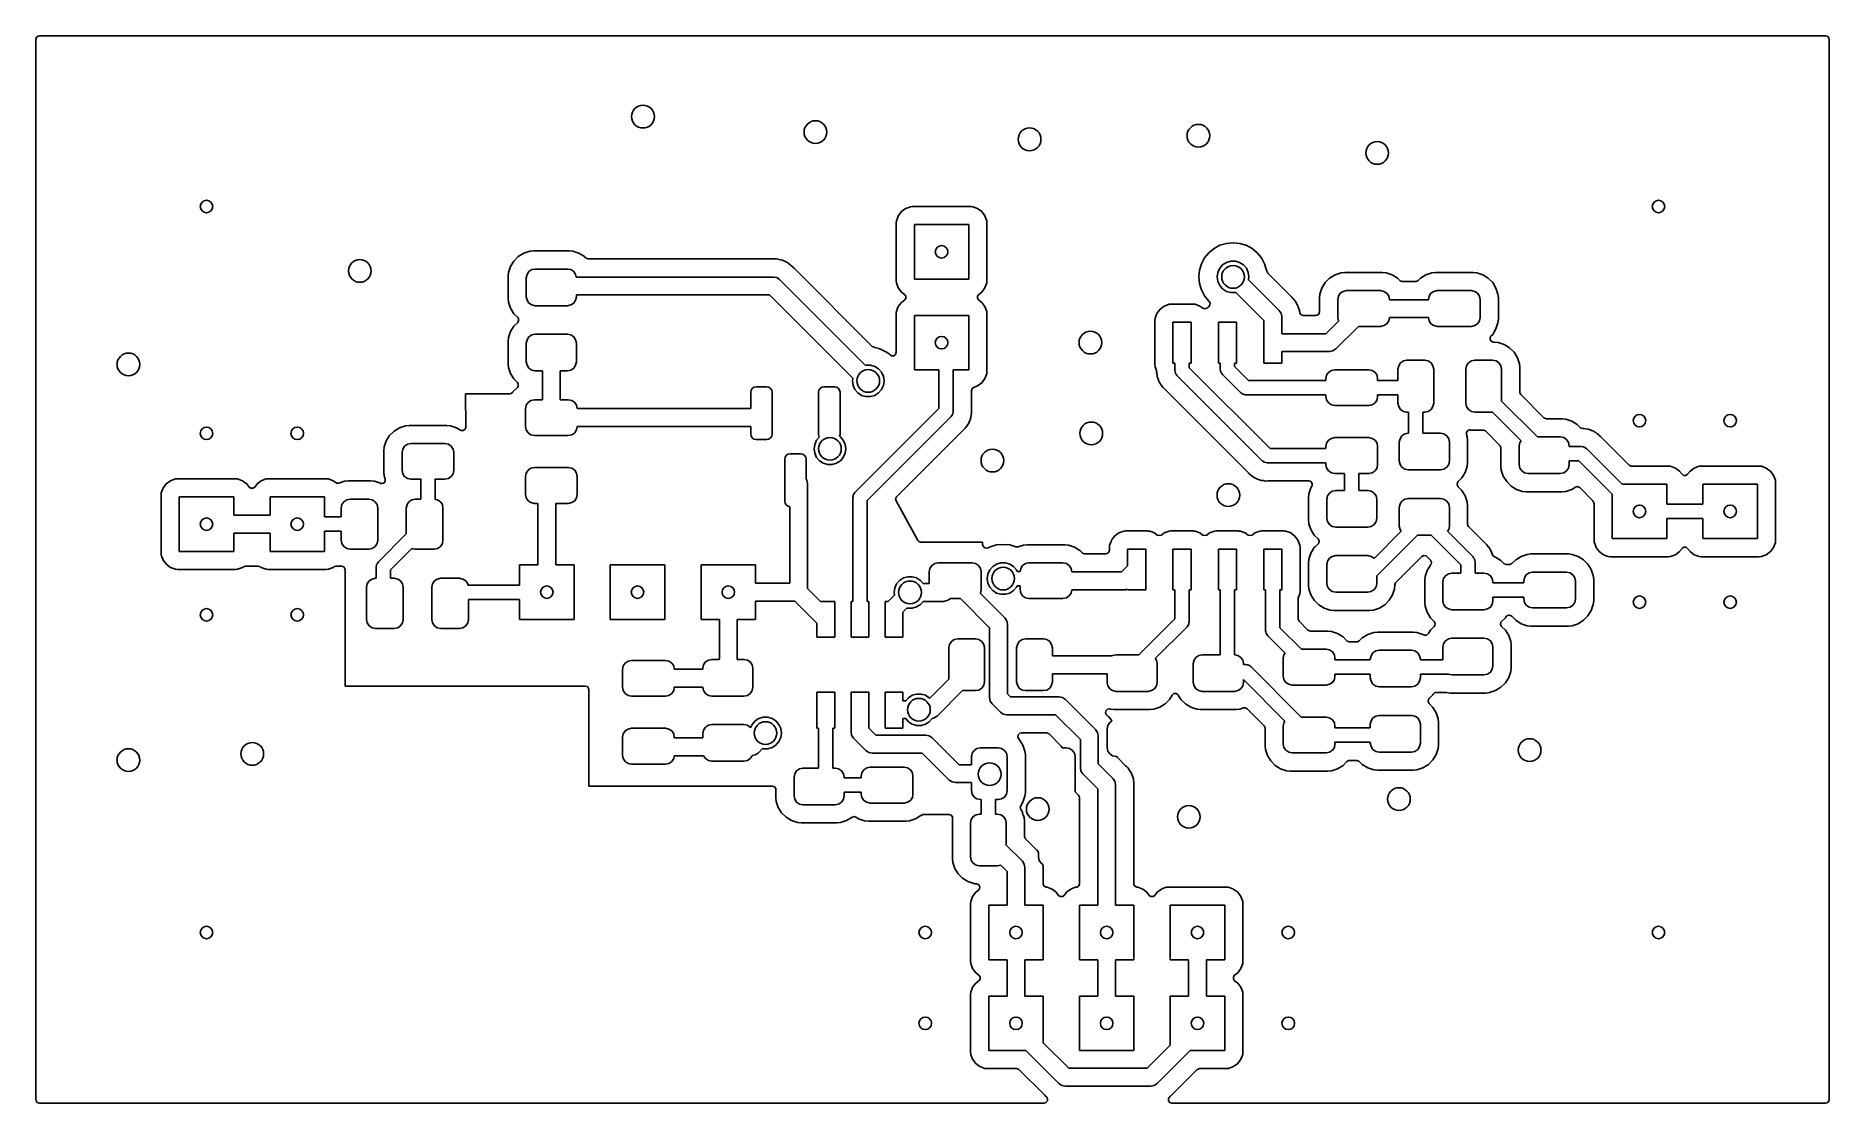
# Model space of a CAD drawing. Extents: x -0.19 to 1.79, y -0.19 to 0.99.
import ezdxf

# ---------------------------------------------------------------- set-up
doc = ezdxf.new("R2010")
doc.units = 0
doc.header["$MEASUREMENT"] = 0
doc.layers.add('BLACK', color=7, linetype='CONTINUOUS')

msp = doc.modelspace()

# ---------------------------------------------------------------- linework, layer by layer
at = {"layer": 'BLACK', "linetype": 'CONTINUOUS'}
for p, q in [((-0.1853, 0.9878), (-0.1841, 0.988)), ((-0.1841, 0.988), (1.7841, 0.988)), ((1.7841, 0.988), (1.7864, 0.9873)), ((-0.188, 0.9841), (-0.1873, 0.9864)), ((-0.188, -0.1841), (-0.188, 0.9841)), ((-0.1873, 0.9864), (-0.1853, 0.9878)), ((1.7864, 0.9873), (1.7878, 0.9853)), ((1.7878, 0.9853), (1.788, 0.9841)), ((1.788, 0.9841), (1.788, -0.1841)), ((0.7657, 0.7943), (0.7622, 0.7897)), ((0.7703, 0.7978), (0.7657, 0.7943)), ((0.7657, 0.7943), (0.7657, 0.7943)), ((0.7727, 0.7987), (0.7703, 0.7978)), ((0.7703, 0.7978), (0.7703, 0.7978)), ((0.7703, 0.7978), (0.7703, 0.7978)), ((0.7757, 0.7998), (0.7727, 0.7987)), ((0.7775, 0.8), (0.7757, 0.7998)), ((0.7781, 0.8), (0.7775, 0.8)), ((0.8419, 0.8), (0.7781, 0.8)), ((0.8427, 0.7999), (0.8419, 0.8)), ((0.8443, 0.7998), (0.8427, 0.7999)), ((0.8497, 0.7978), (0.8443, 0.7998)), ((0.8443, 0.7998), (0.8443, 0.7998)), ((0.8543, 0.7943), (0.8497, 0.7978)), ((0.8578, 0.7897), (0.8543, 0.7943)), ((0.7602, 0.7843), (0.76, 0.7819)), ((0.76, 0.7819), (0.76, 0.7181)), ((0.7613, 0.7873), (0.7602, 0.7843)), ((0.7622, 0.7897), (0.7613, 0.7873)), ((0.7622, 0.7897), (0.7622, 0.7897)), ((0.7622, 0.7897), (0.7622, 0.7897)), ((0.78, 0.72), (0.78, 0.78)), ((0.78, 0.78), (0.84, 0.78)), ((0.84, 0.78), (0.84, 0.72)), ((0.8598, 0.7843), (0.8578, 0.7897)), ((0.86, 0.7819), (0.8598, 0.7843)), ((0.86, 0.7181), (0.86, 0.7819)), ((0.3603, 0.7511), (0.3562, 0.7507)), ((0.3997, 0.7511), (0.3603, 0.7511)), ((0.4038, 0.7507), (0.3997, 0.7511)), ((1.1102, 0.7537), (1.1045, 0.7491)), ((1.1167, 0.7572), (1.1102, 0.7537)), ((1.1238, 0.7594), (1.1167, 0.7572)), ((1.1167, 0.7572), (1.1167, 0.7572)), ((1.1167, 0.7572), (1.1167, 0.7572)), ((1.1167, 0.7572), (1.1167, 0.7572)), ((1.1167, 0.7572), (1.1167, 0.7572)), ((1.1312, 0.7601), (1.1238, 0.7594)), ((1.1238, 0.7594), (1.1238, 0.7594)), ((1.1385, 0.7594), (1.1312, 0.7601)), ((1.1312, 0.7601), (1.1312, 0.7601)), ((1.1448, 0.7575), (1.1385, 0.7594)), ((1.1385, 0.7594), (1.1385, 0.7594)), ((1.1456, 0.7572), (1.1448, 0.7575)), ((1.1521, 0.7537), (1.1456, 0.7572)), ((1.1456, 0.7572), (1.1456, 0.7572)), ((1.1456, 0.7572), (1.1456, 0.7572)), ((1.1578, 0.7491), (1.1521, 0.7537)), ((1.1521, 0.7537), (1.1521, 0.7537)), ((0.335, 0.734), (0.3328, 0.7273)), ((0.3387, 0.7399), (0.335, 0.734)), ((0.3436, 0.7448), (0.3387, 0.7399)), ((0.3496, 0.7485), (0.3436, 0.7448)), ((0.3562, 0.7507), (0.3496, 0.7485)), ((0.3562, 0.7507), (0.3562, 0.7507)), ((0.4104, 0.7485), (0.4038, 0.7507)), ((0.4038, 0.7507), (0.4038, 0.7507)), ((0.4164, 0.7448), (0.4104, 0.7485)), ((0.4177, 0.7435), (0.4164, 0.7448)), ((0.4164, 0.7448), (0.4164, 0.7448)), ((0.4182, 0.7431), (0.4177, 0.7435)), ((0.4205, 0.7424), (0.4182, 0.7431)), ((0.624, 0.7424), (0.4205, 0.7424)), ((0.6241, 0.7424), (0.624, 0.7424)), ((0.6243, 0.7424), (0.6241, 0.7424)), ((0.6271, 0.7425), (0.6243, 0.7424)), ((0.6271, 0.7424), (0.6271, 0.7425)), ((0.6272, 0.7424), (0.6271, 0.7424)), ((0.6279, 0.7424), (0.6272, 0.7424)), ((0.628, 0.7424), (0.6279, 0.7424)), ((0.6309, 0.7417), (0.628, 0.7424)), ((0.628, 0.7424), (0.628, 0.7424)), ((0.631, 0.7417), (0.6309, 0.7417)), ((0.634, 0.741), (0.631, 0.7417)), ((0.6347, 0.7408), (0.634, 0.741)), ((0.634, 0.741), (0.634, 0.741)), ((0.634, 0.741), (0.634, 0.741)), ((0.6348, 0.7408), (0.6347, 0.7408)), ((0.6375, 0.7394), (0.6348, 0.7408)), ((0.6348, 0.7408), (0.6348, 0.7408)), ((0.6348, 0.7408), (0.6348, 0.7408)), ((0.6403, 0.7381), (0.6375, 0.7394)), ((0.6375, 0.7394), (0.6375, 0.7394)), ((0.641, 0.7376), (0.6403, 0.7381)), ((0.6403, 0.7381), (0.6403, 0.7381)), ((0.6403, 0.7381), (0.6403, 0.7381)), ((0.6403, 0.7381), (0.6403, 0.7381)), ((0.6433, 0.7357), (0.641, 0.7376)), ((0.641, 0.7376), (0.641, 0.7376)), ((0.641, 0.7376), (0.641, 0.7376)), ((0.641, 0.7376), (0.641, 0.7376)), ((0.6434, 0.7356), (0.6433, 0.7357)), ((0.6433, 0.7357), (0.6433, 0.7357)), ((0.6444, 0.7348), (0.6434, 0.7356)), ((0.6446, 0.7346), (0.6444, 0.7348)), ((0.6444, 0.7348), (0.6444, 0.7348)), ((0.6448, 0.7345), (0.6446, 0.7346)), ((0.6464, 0.7331), (0.6448, 0.7345)), ((0.647, 0.7323), (0.6464, 0.7331)), ((0.6474, 0.7319), (0.647, 0.7323)), ((0.7332, 0.646), (0.6474, 0.7319)), ((1.0963, 0.7368), (1.0942, 0.7298)), ((1.0998, 0.7433), (1.0963, 0.7368)), ((1.0963, 0.7368), (1.0963, 0.7368)), ((1.1045, 0.7491), (1.0998, 0.7433)), ((1.1045, 0.7491), (1.1045, 0.7491)), ((1.1144, 0.7273), (1.1165, 0.7319)), ((1.1165, 0.7319), (1.1197, 0.7356)), ((1.1197, 0.7356), (1.1239, 0.7383)), ((1.1239, 0.7383), (1.1287, 0.7397)), ((1.1287, 0.7397), (1.1337, 0.7397)), ((1.1337, 0.7397), (1.1384, 0.7383)), ((1.1384, 0.7383), (1.1426, 0.7356)), ((1.1426, 0.7356), (1.1459, 0.7319)), ((1.1459, 0.7319), (1.148, 0.7273)), ((1.1625, 0.7433), (1.1578, 0.7491)), ((1.166, 0.7368), (1.1625, 0.7433)), ((1.1682, 0.7298), (1.166, 0.7368)), ((0.3328, 0.7273), (0.3324, 0.7232)), ((0.3324, 0.7232), (0.3324, 0.6986)), ((0.3524, 0.7213), (0.3532, 0.725)), ((0.3524, 0.7006), (0.3524, 0.7213)), ((0.3532, 0.725), (0.3553, 0.7282)), ((0.3553, 0.7282), (0.3585, 0.7304)), ((0.3585, 0.7304), (0.3623, 0.7311)), ((0.3623, 0.7311), (0.3977, 0.7311)), ((0.3977, 0.7311), (0.4015, 0.7304)), ((0.4015, 0.7304), (0.4047, 0.7282)), ((0.4047, 0.7282), (0.4068, 0.725)), ((0.4068, 0.725), (0.4073, 0.7223)), ((0.4073, 0.7223), (0.6245, 0.7223)), ((0.6245, 0.7223), (0.6283, 0.7216)), ((0.6283, 0.7216), (0.6315, 0.7195)), ((0.6315, 0.7195), (0.726, 0.6249)), ((0.76, 0.7181), (0.7602, 0.7157)), ((0.7602, 0.7157), (0.7602, 0.7157)), ((0.7602, 0.7157), (0.7622, 0.7103)), ((0.84, 0.72), (0.78, 0.72)), ((0.8578, 0.7103), (0.8598, 0.7157)), ((0.8598, 0.7157), (0.86, 0.7181)), ((1.0942, 0.7298), (1.0935, 0.7224)), ((1.0935, 0.7224), (1.0935, 0.7224)), ((1.0935, 0.7224), (1.0942, 0.715)), ((1.0942, 0.7298), (1.0942, 0.7298)), ((1.0942, 0.715), (1.0942, 0.715)), ((1.0942, 0.715), (1.0956, 0.7103)), ((1.1137, 0.7224), (1.1144, 0.7273)), ((1.1144, 0.7175), (1.1137, 0.7224)), ((1.1165, 0.7129), (1.1144, 0.7175)), ((1.1197, 0.7092), (1.1165, 0.7129)), ((1.148, 0.7273), (1.1487, 0.7224)), ((1.1487, 0.7224), (1.1482, 0.7193)), ((1.1482, 0.7193), (1.182, 0.6855)), ((1.1683, 0.7288), (1.1682, 0.7298)), ((1.1683, 0.7286), (1.1683, 0.7288)), ((1.1694, 0.7264), (1.1683, 0.7286)), ((1.1958, 0.7), (1.1694, 0.7264)), ((1.2327, 0.7161), (1.229, 0.7101)), ((1.2376, 0.721), (1.2327, 0.7161)), ((1.2436, 0.7247), (1.2376, 0.721)), ((1.2502, 0.7269), (1.2436, 0.7247)), ((1.2543, 0.7273), (1.2502, 0.7269)), ((1.2502, 0.7269), (1.2502, 0.7269)), ((1.2957, 0.7273), (1.2543, 0.7273)), ((1.2998, 0.7269), (1.2957, 0.7273)), ((1.3064, 0.7247), (1.2998, 0.7269)), ((1.3123, 0.721), (1.3064, 0.7247)), ((1.3149, 0.7185), (1.3123, 0.721)), ((1.3153, 0.7181), (1.3149, 0.7185)), ((1.3176, 0.7174), (1.3153, 0.7181)), ((1.3324, 0.7174), (1.3176, 0.7174)), ((1.333, 0.7174), (1.3324, 0.7174)), ((1.3351, 0.7185), (1.333, 0.7174)), ((1.3377, 0.721), (1.3351, 0.7185)), ((1.3436, 0.7247), (1.3377, 0.721)), ((1.3502, 0.7269), (1.3436, 0.7247)), ((1.3543, 0.7273), (1.3502, 0.7269)), ((1.3502, 0.7269), (1.3502, 0.7269)), ((1.3957, 0.7273), (1.3543, 0.7273)), ((1.3998, 0.7269), (1.3957, 0.7273)), ((1.4064, 0.7247), (1.3998, 0.7269)), ((1.3998, 0.7269), (1.3998, 0.7269)), ((1.4123, 0.721), (1.4064, 0.7247)), ((1.4173, 0.7161), (1.4123, 0.721)), ((1.4209, 0.7101), (1.4173, 0.7161)), ((0.3324, 0.6986), (0.3328, 0.6945)), ((0.3328, 0.6945), (0.3328, 0.6945)), ((0.3328, 0.6945), (0.3328, 0.6945)), ((0.3328, 0.6945), (0.335, 0.6879)), ((0.3532, 0.6968), (0.3524, 0.7006)), ((0.3553, 0.6936), (0.3532, 0.6968)), ((0.3585, 0.6915), (0.3553, 0.6936)), ((0.4047, 0.6936), (0.4015, 0.6915)), ((0.4068, 0.6968), (0.4047, 0.6936)), ((0.4076, 0.7006), (0.4068, 0.6968)), ((0.6204, 0.7027), (0.4076, 0.7027)), ((0.4076, 0.7027), (0.4076, 0.7006)), ((0.7121, 0.6109), (0.6204, 0.7027)), ((0.7622, 0.7103), (0.7657, 0.7057)), ((0.7657, 0.6943), (0.7622, 0.6897)), ((0.7657, 0.7057), (0.7657, 0.7057)), ((0.7657, 0.7057), (0.7657, 0.7057)), ((0.7657, 0.7057), (0.7691, 0.7031)), ((0.7691, 0.6969), (0.7657, 0.6943)), ((0.7657, 0.6943), (0.7657, 0.6943)), ((0.7691, 0.7031), (0.7705, 0.7012)), ((0.7705, 0.6987), (0.7691, 0.6969)), ((0.7705, 0.7012), (0.7705, 0.6987)), ((0.8495, 0.7013), (0.8509, 0.7031)), ((0.8495, 0.6988), (0.8495, 0.7013)), ((0.8509, 0.6969), (0.8495, 0.6988)), ((0.8509, 0.7031), (0.8543, 0.7057)), ((0.8543, 0.6943), (0.8509, 0.6969)), ((0.8543, 0.7057), (0.8578, 0.7103)), ((0.8578, 0.6897), (0.8543, 0.6943)), ((1.0607, 0.6923), (1.0581, 0.6913)), ((1.0624, 0.6925), (1.0607, 0.6923)), ((1.0631, 0.6925), (1.0624, 0.6925)), ((1.0869, 0.6925), (1.0631, 0.6925)), ((1.0877, 0.6924), (1.0869, 0.6925)), ((1.0893, 0.6923), (1.0877, 0.6924)), ((1.0947, 0.6903), (1.0893, 0.6923)), ((1.0893, 0.6923), (1.0893, 0.6923)), ((1.0956, 0.7103), (1.0963, 0.708)), ((1.0963, 0.708), (1.0963, 0.708)), ((1.0963, 0.708), (1.0963, 0.708)), ((1.0963, 0.708), (1.0998, 0.7015)), ((1.0998, 0.7015), (1.0998, 0.7015)), ((1.0998, 0.7015), (1.1045, 0.6957)), ((1.1045, 0.6957), (1.1045, 0.6957)), ((1.1045, 0.6957), (1.1045, 0.6957)), ((1.1045, 0.6957), (1.1045, 0.6957)), ((1.1045, 0.6957), (1.1045, 0.6957)), ((1.1045, 0.6957), (1.1046, 0.6957)), ((1.1046, 0.6957), (1.1047, 0.6956)), ((1.1047, 0.6956), (1.1046, 0.6956)), ((1.1046, 0.6956), (1.1058, 0.6937)), ((1.1058, 0.6937), (1.1057, 0.6913)), ((1.1239, 0.7065), (1.1197, 0.7092)), ((1.1287, 0.7051), (1.1239, 0.7065)), ((1.1337, 0.7051), (1.1287, 0.7051)), ((1.1344, 0.7053), (1.1337, 0.7051)), ((1.1652, 0.6745), (1.1344, 0.7053)), ((1.1964, 0.6994), (1.1958, 0.7)), ((1.1958, 0.7), (1.1958, 0.7)), ((1.198, 0.6979), (1.1964, 0.6994)), ((1.1981, 0.6979), (1.198, 0.6979)), ((1.198, 0.6979), (1.198, 0.6979)), ((1.1986, 0.6973), (1.1981, 0.6979)), ((1.1986, 0.6972), (1.1986, 0.6973)), ((1.1995, 0.6957), (1.1986, 0.6972)), ((1.2002, 0.6947), (1.1995, 0.6957)), ((1.2002, 0.6946), (1.2002, 0.6947)), ((1.2019, 0.6921), (1.2002, 0.6946)), ((1.2019, 0.692), (1.2019, 0.6921)), ((1.2019, 0.6921), (1.2019, 0.6921)), ((1.2019, 0.6921), (1.2019, 0.6921)), ((1.2022, 0.6913), (1.2019, 0.692)), ((1.2268, 0.7035), (1.2264, 0.6994)), ((1.2264, 0.6994), (1.2264, 0.6838)), ((1.229, 0.7101), (1.2268, 0.7035)), ((1.2465, 0.6974), (1.2472, 0.7012)), ((1.2465, 0.6778), (1.2465, 0.6974)), ((1.2472, 0.7012), (1.2493, 0.7044)), ((1.2493, 0.7044), (1.2525, 0.7065)), ((1.2525, 0.7065), (1.2563, 0.7073)), ((1.2563, 0.7073), (1.2937, 0.7073)), ((1.2937, 0.7073), (1.2975, 0.7065)), ((1.2975, 0.7065), (1.3007, 0.7044)), ((1.3007, 0.7044), (1.3028, 0.7012)), ((1.3028, 0.7012), (1.3035, 0.6974)), ((1.3035, 0.6974), (1.3035, 0.6973)), ((1.3035, 0.6973), (1.3465, 0.6973)), ((1.3465, 0.6974), (1.3472, 0.7012)), ((1.3465, 0.6973), (1.3465, 0.6974)), ((1.3472, 0.7012), (1.3493, 0.7044)), ((1.3493, 0.7044), (1.3525, 0.7065)), ((1.3525, 0.7065), (1.3563, 0.7073)), ((1.3563, 0.7073), (1.3937, 0.7073)), ((1.3937, 0.7073), (1.3975, 0.7065)), ((1.3975, 0.7065), (1.4007, 0.7044)), ((1.4007, 0.7044), (1.4028, 0.7012)), ((1.4028, 0.7012), (1.4035, 0.6974)), ((1.4035, 0.6974), (1.4035, 0.6778)), ((1.4231, 0.7035), (1.4209, 0.7101)), ((1.4236, 0.6994), (1.4231, 0.7035)), ((1.4231, 0.7035), (1.4231, 0.7035)), ((1.4231, 0.7035), (1.4231, 0.7035)), ((1.4236, 0.6758), (1.4236, 0.6994)), ((1.4236, 0.6994), (1.4236, 0.6994)), ((1.4236, 0.6994), (1.4236, 0.6994)), ((0.335, 0.6879), (0.3387, 0.6819)), ((0.3387, 0.6819), (0.3429, 0.6778)), ((0.3429, 0.6722), (0.3387, 0.6681)), ((0.3429, 0.6778), (0.344, 0.6756)), ((0.3436, 0.6732), (0.3429, 0.6722)), ((0.344, 0.6756), (0.3436, 0.6732)), ((0.3623, 0.6907), (0.3585, 0.6915)), ((0.3977, 0.6907), (0.3623, 0.6907)), ((0.4015, 0.6915), (0.3977, 0.6907)), ((0.7601, 0.6834), (0.76, 0.6819)), ((0.76, 0.6819), (0.76, 0.6819)), ((0.76, 0.6819), (0.76, 0.6393)), ((0.7602, 0.6843), (0.7601, 0.6834)), ((0.7616, 0.6879), (0.7602, 0.6843)), ((0.7622, 0.6897), (0.7616, 0.6879)), ((0.7622, 0.6897), (0.7622, 0.6897)), ((0.7622, 0.6897), (0.7622, 0.6897)), ((0.78, 0.62), (0.78, 0.68)), ((0.78, 0.68), (0.84, 0.68)), ((0.84, 0.68), (0.84, 0.62)), ((0.8598, 0.6843), (0.8578, 0.6897)), ((0.86, 0.6819), (0.8598, 0.6843)), ((0.86, 0.6181), (0.86, 0.6819)), ((1.0452, 0.6768), (1.045, 0.6744)), ((1.045, 0.6744), (1.045, 0.6256)), ((1.047, 0.6815), (1.0452, 0.6768)), ((1.0473, 0.6822), (1.047, 0.6815)), ((1.0507, 0.6868), (1.0473, 0.6822)), ((1.0473, 0.6822), (1.0473, 0.6822)), ((1.0473, 0.6822), (1.0473, 0.6822)), ((1.0553, 0.6903), (1.0507, 0.6868)), ((1.0507, 0.6868), (1.0507, 0.6868)), ((1.0581, 0.6913), (1.0553, 0.6903)), ((1.0553, 0.6903), (1.0553, 0.6903)), ((1.0553, 0.6903), (1.0553, 0.6903)), ((1.065, 0.6275), (1.065, 0.6725)), ((1.065, 0.6725), (1.085, 0.6725)), ((1.085, 0.6725), (1.085, 0.6275)), ((1.0977, 0.688), (1.0947, 0.6903)), ((1.0947, 0.6903), (1.0947, 0.6903)), ((1.0978, 0.688), (1.0977, 0.688)), ((1.1001, 0.6873), (1.0978, 0.688)), ((1.1023, 0.688), (1.1001, 0.6873)), ((1.1044, 0.6896), (1.1023, 0.688)), ((1.1057, 0.6913), (1.1044, 0.6896)), ((1.115, 0.6275), (1.115, 0.6725)), ((1.115, 0.6725), (1.135, 0.6725)), ((1.135, 0.6725), (1.135, 0.6275)), ((1.165, 0.6275), (1.165, 0.6725)), ((1.165, 0.6725), (1.1652, 0.6725)), ((1.1652, 0.6725), (1.1652, 0.6745)), ((1.182, 0.6855), (1.182, 0.6855)), ((1.182, 0.6855), (1.1825, 0.6847)), ((1.1825, 0.6847), (1.1841, 0.6823)), ((1.1841, 0.6823), (1.1848, 0.6786)), ((1.1848, 0.6786), (1.1848, 0.6786)), ((1.1848, 0.6786), (1.1848, 0.6725)), ((1.1848, 0.6725), (1.185, 0.6725)), ((1.185, 0.6725), (1.185, 0.6598)), ((1.2023, 0.6913), (1.2022, 0.6913)), ((1.2032, 0.6884), (1.2023, 0.6913)), ((1.2023, 0.6913), (1.2023, 0.6913)), ((1.2023, 0.6913), (1.2023, 0.6913)), ((1.2043, 0.6855), (1.2032, 0.6884)), ((1.2032, 0.6884), (1.2032, 0.6884)), ((1.2044, 0.6847), (1.2043, 0.6855)), ((1.2043, 0.6855), (1.2043, 0.6855)), ((1.2046, 0.6834), (1.2044, 0.6847)), ((1.2044, 0.6847), (1.2044, 0.6847)), ((1.2044, 0.6847), (1.2044, 0.6847)), ((1.2047, 0.6826), (1.2046, 0.6834)), ((1.2061, 0.6806), (1.2047, 0.6826)), ((1.2084, 0.6799), (1.2061, 0.6806)), ((1.2225, 0.6799), (1.2084, 0.6799)), ((1.2237, 0.6801), (1.2225, 0.6799)), ((1.2257, 0.6815), (1.2237, 0.6801)), ((1.2264, 0.6838), (1.2257, 0.6815)), ((1.2334, 0.6598), (1.2473, 0.6738)), ((1.2472, 0.674), (1.2465, 0.6778)), ((1.2473, 0.6738), (1.2472, 0.674)), ((1.3028, 0.674), (1.3007, 0.6708)), ((1.3035, 0.6777), (1.3028, 0.674)), ((1.3465, 0.6777), (1.3035, 0.6777)), ((1.3472, 0.674), (1.3465, 0.6777)), ((1.3493, 0.6708), (1.3472, 0.674)), ((1.4028, 0.674), (1.4007, 0.6708)), ((1.4035, 0.6778), (1.4028, 0.674)), ((1.4231, 0.6717), (1.4236, 0.6758)), ((0.3328, 0.6555), (0.3324, 0.6514)), ((0.335, 0.6621), (0.3328, 0.6555)), ((0.3387, 0.6681), (0.335, 0.6621)), ((0.3387, 0.6681), (0.3387, 0.6681)), ((0.3524, 0.6494), (0.3532, 0.6532)), ((0.3532, 0.6532), (0.3553, 0.6564)), ((0.3553, 0.6564), (0.3585, 0.6585)), ((0.3585, 0.6585), (0.3623, 0.6593)), ((0.3623, 0.6593), (0.3977, 0.6593)), ((0.3977, 0.6593), (0.4015, 0.6585)), ((0.4015, 0.6585), (0.4047, 0.6564)), ((0.4047, 0.6564), (0.4068, 0.6532)), ((0.4068, 0.6532), (0.4076, 0.6494)), ((1.185, 0.6598), (1.2334, 0.6598)), ((1.2693, 0.6679), (1.2445, 0.643)), ((1.2937, 0.6679), (1.2693, 0.6679)), ((1.2975, 0.6687), (1.2937, 0.6679)), ((1.3007, 0.6708), (1.2975, 0.6687)), ((1.3525, 0.6687), (1.3493, 0.6708)), ((1.3563, 0.6679), (1.3525, 0.6687)), ((1.3937, 0.6679), (1.3563, 0.6679)), ((1.3975, 0.6687), (1.3937, 0.6679)), ((1.4007, 0.6708), (1.3975, 0.6687)), ((1.4144, 0.6557), (1.4154, 0.6572)), ((1.4144, 0.6533), (1.4144, 0.6557)), ((1.4159, 0.6513), (1.4144, 0.6533)), ((1.4154, 0.6572), (1.4173, 0.6591)), ((1.4173, 0.6591), (1.4209, 0.6651)), ((1.4209, 0.6651), (1.4231, 0.6717)), ((0.3324, 0.6514), (0.3324, 0.6268)), ((0.3524, 0.6287), (0.3524, 0.6494)), ((0.4076, 0.6494), (0.4076, 0.6287)), ((0.7334, 0.6458), (0.7332, 0.646)), ((0.7356, 0.6449), (0.7334, 0.6458)), ((0.7365, 0.6448), (0.7356, 0.6449)), ((0.741, 0.6434), (0.7365, 0.6448)), ((0.7436, 0.6426), (0.741, 0.6434)), ((0.7501, 0.6392), (0.7436, 0.6426)), ((0.7525, 0.6372), (0.7501, 0.6392)), ((0.7536, 0.6363), (0.7525, 0.6372)), ((0.7549, 0.6356), (0.7536, 0.6363)), ((0.7573, 0.6356), (0.7549, 0.6356)), ((0.7592, 0.637), (0.7573, 0.6356)), ((0.76, 0.6393), (0.7592, 0.637)), ((1.2375, 0.6402), (1.185, 0.6402)), ((1.185, 0.6402), (1.185, 0.6275)), ((1.2413, 0.6409), (1.2375, 0.6402)), ((1.2445, 0.643), (1.2413, 0.6409)), ((1.4182, 0.6506), (1.4159, 0.6513)), ((1.4192, 0.6506), (1.4182, 0.6506)), ((1.4233, 0.6501), (1.4192, 0.6506)), ((1.4192, 0.6506), (1.4192, 0.6506)), ((1.43, 0.6479), (1.4233, 0.6501)), ((1.4233, 0.6501), (1.4233, 0.6501)), ((1.4359, 0.6443), (1.43, 0.6479)), ((1.4408, 0.6393), (1.4359, 0.6443)), ((1.4445, 0.6334), (1.4408, 0.6393)), ((1.4467, 0.6268), (1.4445, 0.6334)), ((0.3324, 0.6268), (0.3328, 0.6227)), ((0.3328, 0.6227), (0.3328, 0.6227)), ((0.3328, 0.6227), (0.3328, 0.6227)), ((0.3328, 0.6227), (0.335, 0.616)), ((0.335, 0.616), (0.3387, 0.6101)), ((0.3532, 0.625), (0.3524, 0.6287)), ((0.3553, 0.6218), (0.3532, 0.625)), ((0.3585, 0.6196), (0.3553, 0.6218)), ((0.3623, 0.6189), (0.3585, 0.6196)), ((0.3702, 0.6189), (0.3623, 0.6189)), ((0.3702, 0.5871), (0.3702, 0.6189)), ((0.3977, 0.6189), (0.3898, 0.6189)), ((0.3898, 0.6189), (0.3898, 0.5871)), ((0.4015, 0.6196), (0.3977, 0.6189)), ((0.4047, 0.6218), (0.4015, 0.6196)), ((0.4068, 0.625), (0.4047, 0.6218)), ((0.4076, 0.6287), (0.4068, 0.625)), ((0.726, 0.6249), (0.7267, 0.6251)), ((0.7267, 0.6251), (0.7317, 0.6251)), ((0.7317, 0.6251), (0.7365, 0.6237)), ((0.7365, 0.6237), (0.7406, 0.621)), ((0.7406, 0.621), (0.7439, 0.6173)), ((0.7439, 0.6173), (0.746, 0.6127)), ((0.746, 0.6127), (0.7467, 0.6078)), ((0.8071, 0.62), (0.78, 0.62)), ((0.8071, 0.6018), (0.8071, 0.62)), ((0.84, 0.62), (0.8229, 0.62)), ((0.8229, 0.62), (0.8229, 0.6018)), ((0.8578, 0.6103), (0.8598, 0.6157)), ((0.8598, 0.6157), (0.86, 0.6181)), ((1.045, 0.6256), (1.0452, 0.6232)), ((1.0452, 0.6232), (1.0452, 0.6232)), ((1.0452, 0.6232), (1.0467, 0.6192)), ((1.0467, 0.6192), (1.047, 0.6176)), ((1.047, 0.6176), (1.047, 0.6174)), ((1.047, 0.6174), (1.0474, 0.615)), ((1.0474, 0.615), (1.0474, 0.6149)), ((1.0474, 0.6149), (1.0477, 0.6124)), ((1.0671, 0.6275), (1.065, 0.6275)), ((1.0671, 0.6191), (1.0671, 0.6275)), ((1.0674, 0.6178), (1.0671, 0.6191)), ((1.0676, 0.6165), (1.0674, 0.6178)), ((1.0678, 0.6162), (1.0676, 0.6165)), ((1.0679, 0.6157), (1.0678, 0.6162)), ((1.0687, 0.6147), (1.0679, 0.6157)), ((1.0694, 0.6136), (1.0687, 0.6147)), ((1.1631, 0.5199), (1.0694, 0.6136)), ((1.085, 0.6275), (1.0829, 0.6275)), ((1.0829, 0.6275), (1.0829, 0.6224)), ((1.0829, 0.6224), (1.1719, 0.5334)), ((1.1171, 0.6275), (1.115, 0.6275)), ((1.1171, 0.6203), (1.1171, 0.6275)), ((1.1174, 0.619), (1.1171, 0.6203)), ((1.1176, 0.6177), (1.1174, 0.619)), ((1.1178, 0.6173), (1.1176, 0.6177)), ((1.1179, 0.6169), (1.1178, 0.6173)), ((1.1187, 0.6159), (1.1179, 0.6169)), ((1.1194, 0.6147), (1.1187, 0.6159)), ((1.1393, 0.5949), (1.1194, 0.6147)), ((1.135, 0.6275), (1.1329, 0.6275)), ((1.1329, 0.6275), (1.1329, 0.6236)), ((1.1329, 0.6236), (1.1481, 0.6084)), ((1.185, 0.6275), (1.165, 0.6275)), ((1.2335, 0.6102), (1.2342, 0.614)), ((1.2342, 0.614), (1.2363, 0.6172)), ((1.2363, 0.6172), (1.2395, 0.6193)), ((1.2395, 0.6193), (1.2433, 0.6201)), ((1.2433, 0.6201), (1.2807, 0.6201)), ((1.2807, 0.6201), (1.2845, 0.6193)), ((1.2845, 0.6193), (1.2877, 0.6172)), ((1.2877, 0.6172), (1.2898, 0.614)), ((1.2898, 0.614), (1.2905, 0.6102)), ((1.3129, 0.6207), (1.3137, 0.6245)), ((1.3129, 0.6084), (1.3129, 0.6207)), ((1.3137, 0.6245), (1.3158, 0.6277)), ((1.3158, 0.6277), (1.319, 0.6298)), ((1.319, 0.6298), (1.3228, 0.6305)), ((1.3228, 0.6305), (1.3424, 0.6305)), ((1.3424, 0.6305), (1.3462, 0.6298)), ((1.3462, 0.6298), (1.3494, 0.6277)), ((1.3494, 0.6277), (1.3515, 0.6245)), ((1.3515, 0.6245), (1.3523, 0.6207)), ((1.3523, 0.6207), (1.3523, 0.5833)), ((1.3877, 0.6207), (1.3885, 0.6245)), ((1.3877, 0.5833), (1.3877, 0.6207)), ((1.3885, 0.6245), (1.3906, 0.6277)), ((1.3906, 0.6277), (1.3938, 0.6298)), ((1.3938, 0.6298), (1.3976, 0.6305)), ((1.3976, 0.6305), (1.4172, 0.6305)), ((1.4172, 0.6305), (1.421, 0.6298)), ((1.421, 0.6298), (1.4242, 0.6277)), ((1.4242, 0.6277), (1.4263, 0.6245)), ((1.4263, 0.6245), (1.4271, 0.6207)), ((1.4271, 0.6207), (1.4271, 0.5855)), ((1.4471, 0.6227), (1.4467, 0.6268)), ((1.4467, 0.6268), (1.4467, 0.6268)), ((1.4467, 0.6268), (1.4467, 0.6268)), ((1.4471, 0.5955), (1.4471, 0.6227)), ((0.3341, 0.5936), (0.2854, 0.5934)), ((0.2854, 0.5934), (0.2854, 0.5934)), ((0.2854, 0.5934), (0.2857, 0.5569)), ((0.3356, 0.5939), (0.3341, 0.5936)), ((0.3374, 0.5954), (0.3356, 0.5939)), ((0.3377, 0.5959), (0.3374, 0.5954)), ((0.3426, 0.6007), (0.3377, 0.5959)), ((0.3377, 0.5959), (0.3377, 0.5959)), ((0.3387, 0.6101), (0.3426, 0.6062)), ((0.3426, 0.6062), (0.3436, 0.6041)), ((0.3433, 0.6017), (0.3426, 0.6007)), ((0.3436, 0.6041), (0.3433, 0.6017)), ((0.5997, 0.5954), (0.6001, 0.5977)), ((0.5997, 0.5773), (0.5997, 0.5954)), ((0.6001, 0.5977), (0.6014, 0.5996)), ((0.6014, 0.5996), (0.6033, 0.6009)), ((0.6033, 0.6009), (0.6056, 0.6013)), ((0.6056, 0.6013), (0.6174, 0.6013)), ((0.6174, 0.6013), (0.6197, 0.6009)), ((0.6197, 0.6009), (0.6216, 0.5996)), ((0.6216, 0.5996), (0.6229, 0.5977)), ((0.6229, 0.5977), (0.6233, 0.5954)), ((0.6233, 0.5954), (0.6233, 0.5492)), ((0.6745, 0.5954), (0.6749, 0.5977)), ((0.6745, 0.5492), (0.6745, 0.5954)), ((0.6749, 0.5977), (0.6762, 0.5996)), ((0.6762, 0.5996), (0.6781, 0.6009)), ((0.6781, 0.6009), (0.6804, 0.6013)), ((0.6804, 0.6013), (0.6922, 0.6013)), ((0.6922, 0.6013), (0.6945, 0.6009)), ((0.6945, 0.6009), (0.6964, 0.5996)), ((0.6964, 0.5996), (0.6977, 0.5977)), ((0.6977, 0.5977), (0.6981, 0.5954)), ((0.6981, 0.5954), (0.6981, 0.5492)), ((0.7117, 0.6078), (0.7121, 0.6109)), ((0.7124, 0.6029), (0.7117, 0.6078)), ((0.7145, 0.5984), (0.7124, 0.6029)), ((0.7177, 0.5946), (0.7145, 0.5984)), ((0.7219, 0.5919), (0.7177, 0.5946)), ((0.7406, 0.5946), (0.7365, 0.5919)), ((0.7439, 0.5984), (0.7406, 0.5946)), ((0.746, 0.6029), (0.7439, 0.5984)), ((0.7467, 0.6078), (0.746, 0.6029)), ((0.8071, 0.5775), (0.8071, 0.6018)), ((0.8229, 0.6018), (0.8229, 0.6018)), ((0.8229, 0.6018), (0.8229, 0.5742)), ((0.8429, 0.597), (0.8436, 0.5993)), ((0.8429, 0.5874), (0.8429, 0.597)), ((0.8436, 0.5993), (0.8454, 0.6007)), ((0.8454, 0.6007), (0.8497, 0.6022)), ((0.8497, 0.6022), (0.8543, 0.6057)), ((0.8543, 0.6057), (0.8578, 0.6103)), ((1.0477, 0.6124), (1.0477, 0.6124)), ((1.0477, 0.6124), (1.0479, 0.6119)), ((1.0479, 0.6119), (1.0481, 0.6113)), ((1.0481, 0.6113), (1.0482, 0.6108)), ((1.0482, 0.6108), (1.0482, 0.6108)), ((1.0482, 0.6108), (1.0492, 0.6085)), ((1.0492, 0.6085), (1.0492, 0.6084)), ((1.0492, 0.6084), (1.0501, 0.6062)), ((1.0501, 0.6062), (1.0501, 0.6061)), ((1.0501, 0.6061), (1.0503, 0.6058)), ((1.0503, 0.6058), (1.0504, 0.6057)), ((1.0504, 0.6057), (1.0508, 0.6051)), ((1.0508, 0.6051), (1.051, 0.6046)), ((1.051, 0.6046), (1.051, 0.6046)), ((1.051, 0.6046), (1.0514, 0.6041)), ((1.0514, 0.6041), (1.0525, 0.6026)), ((1.0525, 0.6026), (1.0526, 0.6025)), ((1.0526, 0.6025), (1.0538, 0.6007)), ((1.0538, 0.6007), (1.054, 0.6005)), ((1.054, 0.6005), (1.054, 0.6005)), ((1.054, 0.6005), (1.0558, 0.5989)), ((1.0558, 0.5989), (1.0559, 0.5988)), ((1.0559, 0.5988), (1.1483, 0.5064)), ((1.1404, 0.5942), (1.1393, 0.5949)), ((1.1414, 0.5934), (1.1404, 0.5942)), ((1.1418, 0.5933), (1.1414, 0.5934)), ((1.1422, 0.5931), (1.1418, 0.5933)), ((1.1435, 0.5929), (1.1422, 0.5931)), ((1.1448, 0.5926), (1.1435, 0.5929)), ((1.1481, 0.6084), (1.2335, 0.6084)), ((1.2335, 0.6084), (1.2335, 0.6102)), ((1.2905, 0.6102), (1.2905, 0.6084)), ((1.2905, 0.6084), (1.3129, 0.6084)), ((1.4471, 0.5948), (1.4471, 0.5955)), ((1.4483, 0.5927), (1.4471, 0.5948)), ((0.3515, 0.5772), (0.3522, 0.581)), ((0.3515, 0.5576), (0.3515, 0.5772)), ((0.3522, 0.581), (0.3543, 0.5842)), ((0.3543, 0.5842), (0.3575, 0.5863)), ((0.3575, 0.5863), (0.3613, 0.5871)), ((0.3613, 0.5871), (0.3702, 0.5871)), ((0.3898, 0.5871), (0.3987, 0.5871)), ((0.3987, 0.5871), (0.4025, 0.5863)), ((0.4025, 0.5863), (0.4057, 0.5842)), ((0.4057, 0.5842), (0.4078, 0.581)), ((0.4078, 0.581), (0.4085, 0.5773)), ((0.4085, 0.5773), (0.5997, 0.5773)), ((0.7144, 0.4848), (0.8071, 0.5775)), ((0.7267, 0.5905), (0.7219, 0.5919)), ((0.7317, 0.5905), (0.7267, 0.5905)), ((0.7365, 0.5919), (0.7317, 0.5905)), ((0.8229, 0.5742), (0.8226, 0.5729)), ((0.8429, 0.5751), (0.8429, 0.5874)), ((0.8429, 0.575), (0.8429, 0.5751)), ((0.843, 0.5725), (0.8429, 0.575)), ((1.2335, 0.5926), (1.1448, 0.5926)), ((1.2335, 0.5906), (1.2335, 0.5926)), ((1.2342, 0.5868), (1.2335, 0.5906)), ((1.2363, 0.5836), (1.2342, 0.5868)), ((1.2395, 0.5815), (1.2363, 0.5836)), ((1.2433, 0.5807), (1.2395, 0.5815)), ((1.2807, 0.5807), (1.2433, 0.5807)), ((1.2845, 0.5815), (1.2807, 0.5807)), ((1.2877, 0.5836), (1.2845, 0.5815)), ((1.2898, 0.5868), (1.2877, 0.5836)), ((1.2905, 0.5906), (1.2898, 0.5868)), ((1.3129, 0.5926), (1.2905, 0.5926)), ((1.2905, 0.5926), (1.2905, 0.5906)), ((1.3129, 0.5833), (1.3129, 0.5926)), ((1.3137, 0.5795), (1.3129, 0.5833)), ((1.3158, 0.5763), (1.3137, 0.5795)), ((1.319, 0.5742), (1.3158, 0.5763)), ((1.3228, 0.5735), (1.319, 0.5742)), ((1.3246, 0.5735), (1.3228, 0.5735)), ((1.3246, 0.5501), (1.3246, 0.5735)), ((1.3424, 0.5735), (1.3404, 0.5735)), ((1.3404, 0.5735), (1.3404, 0.5501)), ((1.3462, 0.5742), (1.3424, 0.5735)), ((1.3494, 0.5763), (1.3462, 0.5742)), ((1.3515, 0.5795), (1.3494, 0.5763)), ((1.3523, 0.5833), (1.3515, 0.5795)), ((1.3885, 0.5795), (1.3877, 0.5833)), ((1.3906, 0.5763), (1.3885, 0.5795)), ((1.3938, 0.5742), (1.3906, 0.5763)), ((1.3976, 0.5735), (1.3938, 0.5742)), ((1.4169, 0.5735), (1.3976, 0.5735)), ((1.4485, 0.5419), (1.4169, 0.5735)), ((1.4271, 0.5855), (1.4665, 0.5461)), ((1.4737, 0.5673), (1.4483, 0.5927)), ((0.2126, 0.5562), (0.2067, 0.5525)), ((0.2192, 0.5584), (0.2126, 0.5562)), ((0.2233, 0.5588), (0.2192, 0.5584)), ((0.2192, 0.5584), (0.2192, 0.5584)), ((0.2647, 0.5588), (0.2233, 0.5588)), ((0.2688, 0.5584), (0.2647, 0.5588)), ((0.2754, 0.5562), (0.2688, 0.5584)), ((0.2798, 0.5535), (0.2754, 0.5562)), ((0.2806, 0.5531), (0.2798, 0.5535)), ((0.285, 0.5546), (0.283, 0.5531)), ((0.2857, 0.5569), (0.285, 0.5546)), ((0.3522, 0.5538), (0.3515, 0.5576)), ((0.3543, 0.5506), (0.3522, 0.5538)), ((0.4078, 0.5538), (0.4057, 0.5506)), ((0.4085, 0.5576), (0.4078, 0.5538)), ((0.5997, 0.5577), (0.4085, 0.5577)), ((0.4085, 0.5577), (0.4085, 0.5576)), ((0.5997, 0.5492), (0.5997, 0.5577)), ((0.8206, 0.5686), (0.7279, 0.4759)), ((0.7605, 0.4802), (0.8341, 0.5538)), ((0.8213, 0.5697), (0.8206, 0.5686)), ((0.8221, 0.5708), (0.8213, 0.5697)), ((0.8222, 0.5712), (0.8221, 0.5708)), ((0.8224, 0.5716), (0.8222, 0.5712)), ((0.8226, 0.5729), (0.8224, 0.5716)), ((0.8341, 0.5538), (0.8342, 0.5539)), ((0.8342, 0.5539), (0.836, 0.5556)), ((0.836, 0.5556), (0.8374, 0.5576)), ((0.8374, 0.5576), (0.8375, 0.5577)), ((0.8375, 0.5577), (0.8379, 0.5581)), ((0.8379, 0.5581), (0.839, 0.5597)), ((0.839, 0.5597), (0.8393, 0.5601)), ((0.8393, 0.5601), (0.8396, 0.5607)), ((0.8396, 0.5607), (0.8399, 0.5611)), ((0.8399, 0.5611), (0.8408, 0.5635)), ((0.8408, 0.5636), (0.8418, 0.5658)), ((0.8408, 0.5635), (0.8408, 0.5636)), ((0.8418, 0.5658), (0.8419, 0.5663)), ((0.8418, 0.5658), (0.8418, 0.5658)), ((0.8418, 0.5658), (0.8418, 0.5658)), ((0.8419, 0.5663), (0.8421, 0.567)), ((0.8421, 0.567), (0.8423, 0.5675)), ((0.8423, 0.5675), (0.8426, 0.5699)), ((0.8426, 0.5701), (0.843, 0.5725)), ((0.8426, 0.5699), (0.8426, 0.5701)), ((1.3898, 0.553), (1.3921, 0.5538)), ((1.3921, 0.5538), (1.3925, 0.5538)), ((1.3925, 0.5538), (1.3937, 0.5536)), ((1.3937, 0.5536), (1.3956, 0.5534)), ((1.3956, 0.5534), (1.407, 0.5534)), ((1.407, 0.5534), (1.4093, 0.5527)), ((1.4742, 0.5669), (1.4737, 0.5673)), ((1.4764, 0.5661), (1.4742, 0.5669)), ((1.4937, 0.5661), (1.4764, 0.5661)), ((1.4978, 0.5657), (1.4937, 0.5661)), ((1.4937, 0.5661), (1.4937, 0.5661)), ((1.5044, 0.5635), (1.4978, 0.5657)), ((1.5104, 0.5598), (1.5044, 0.5635)), ((1.5136, 0.5566), (1.5104, 0.5598)), ((1.5142, 0.5561), (1.5136, 0.5566)), ((1.5166, 0.5555), (1.5142, 0.5561)), ((1.5172, 0.5555), (1.5166, 0.5555)), ((1.5196, 0.5551), (1.5172, 0.5555)), ((1.5198, 0.5551), (1.5196, 0.5551)), ((1.5222, 0.5548), (1.5198, 0.5551)), ((1.5227, 0.5546), (1.5222, 0.5548)), ((1.5222, 0.5548), (1.5222, 0.5548)), ((1.5234, 0.5544), (1.5227, 0.5546)), ((1.5239, 0.5543), (1.5234, 0.5544)), ((1.5261, 0.5533), (1.5239, 0.5543)), ((1.5239, 0.5543), (1.5239, 0.5543)), ((1.5262, 0.5533), (1.5261, 0.5533)), ((0.1959, 0.535), (0.1954, 0.5309)), ((0.1981, 0.5416), (0.1959, 0.535)), ((0.2017, 0.5476), (0.1981, 0.5416)), ((0.2067, 0.5525), (0.2017, 0.5476)), ((0.2162, 0.5327), (0.2183, 0.5359)), ((0.2183, 0.5359), (0.2215, 0.538)), ((0.2215, 0.538), (0.2253, 0.5388)), ((0.2253, 0.5388), (0.2627, 0.5388)), ((0.2627, 0.5388), (0.2665, 0.538)), ((0.2665, 0.538), (0.2697, 0.5359)), ((0.2697, 0.5359), (0.2718, 0.5327)), ((0.283, 0.5531), (0.2806, 0.5531)), ((0.3575, 0.5485), (0.3543, 0.5506)), ((0.3613, 0.5477), (0.3575, 0.5485)), ((0.3987, 0.5477), (0.3613, 0.5477)), ((0.4025, 0.5485), (0.3987, 0.5477)), ((0.4057, 0.5506), (0.4025, 0.5485)), ((0.6001, 0.5469), (0.5997, 0.5492)), ((0.6014, 0.545), (0.6001, 0.5469)), ((0.6033, 0.5437), (0.6014, 0.545)), ((0.6056, 0.5433), (0.6033, 0.5437)), ((0.6174, 0.5433), (0.6056, 0.5433)), ((0.6197, 0.5437), (0.6174, 0.5433)), ((0.6216, 0.545), (0.6197, 0.5437)), ((0.6229, 0.5469), (0.6216, 0.545)), ((0.6233, 0.5492), (0.6229, 0.5469)), ((0.6695, 0.533), (0.6702, 0.5379)), ((0.6702, 0.5379), (0.6723, 0.5425)), ((0.6723, 0.5425), (0.6755, 0.5461)), ((0.6749, 0.5469), (0.6745, 0.5492)), ((0.6755, 0.5461), (0.6749, 0.5469)), ((0.6977, 0.5469), (0.6976, 0.5468)), ((0.6976, 0.5468), (0.6985, 0.5462)), ((0.6981, 0.5492), (0.6977, 0.5469)), ((0.6985, 0.5462), (0.7017, 0.5425)), ((0.7017, 0.5425), (0.7038, 0.5379)), ((0.7038, 0.5379), (0.7045, 0.533)), ((1.2335, 0.5354), (1.2342, 0.5392)), ((1.2335, 0.5334), (1.2335, 0.5354)), ((1.2342, 0.5392), (1.2363, 0.5424)), ((1.2363, 0.5424), (1.2395, 0.5445)), ((1.2395, 0.5445), (1.2433, 0.5453)), ((1.2433, 0.5453), (1.2807, 0.5453)), ((1.2807, 0.5453), (1.2845, 0.5445)), ((1.2845, 0.5445), (1.2877, 0.5424)), ((1.2877, 0.5424), (1.2898, 0.5392)), ((1.2898, 0.5392), (1.2905, 0.5354)), ((1.2905, 0.5354), (1.2905, 0.5158)), ((1.3144, 0.5403), (1.3152, 0.544)), ((1.3144, 0.5196), (1.3144, 0.5403)), ((1.3152, 0.544), (1.3173, 0.5472)), ((1.3173, 0.5472), (1.3205, 0.5494)), ((1.3205, 0.5494), (1.3243, 0.5501)), ((1.3243, 0.5501), (1.3246, 0.5501)), ((1.3404, 0.5501), (1.3597, 0.5501)), ((1.3597, 0.5501), (1.3635, 0.5494)), ((1.3635, 0.5494), (1.3667, 0.5472)), ((1.3667, 0.5472), (1.3688, 0.544)), ((1.3688, 0.544), (1.3696, 0.5403)), ((1.3696, 0.5403), (1.3696, 0.5196)), ((1.3884, 0.5511), (1.3898, 0.553)), ((1.3884, 0.5486), (1.3884, 0.5511)), ((1.3892, 0.5463), (1.3884, 0.5486)), ((1.3896, 0.5423), (1.3892, 0.5463)), ((1.3892, 0.5463), (1.3892, 0.5463)), ((1.3892, 0.5463), (1.3892, 0.5463)), ((1.3896, 0.5176), (1.3896, 0.5423)), ((1.3896, 0.5423), (1.3896, 0.5423)), ((1.3896, 0.5423), (1.3896, 0.5423)), ((1.4093, 0.5527), (1.4098, 0.5523)), ((1.4098, 0.5523), (1.4253, 0.5368)), ((1.4253, 0.5368), (1.4264, 0.5346)), ((1.4264, 0.5346), (1.4264, 0.534)), ((1.4264, 0.534), (1.4264, 0.5136)), ((1.4464, 0.5363), (1.4472, 0.54)), ((1.4464, 0.5156), (1.4464, 0.5363)), ((1.4472, 0.54), (1.4485, 0.5419)), ((1.4665, 0.5461), (1.4917, 0.5461)), ((1.4917, 0.5461), (1.4955, 0.5454)), ((1.4955, 0.5454), (1.4987, 0.5432)), ((1.4987, 0.5432), (1.5008, 0.54)), ((1.5008, 0.54), (1.5016, 0.5363)), ((1.5016, 0.5363), (1.5016, 0.5354)), ((1.5016, 0.5354), (1.5155, 0.5354)), ((1.5155, 0.5354), (1.5168, 0.5351)), ((1.5168, 0.5351), (1.5181, 0.5349)), ((1.5181, 0.5349), (1.5185, 0.5347)), ((1.5185, 0.5347), (1.5189, 0.5346)), ((1.5189, 0.5346), (1.5199, 0.5338)), ((1.5199, 0.5338), (1.5211, 0.5331)), ((1.5286, 0.5524), (1.5262, 0.5533)), ((1.529, 0.5521), (1.5286, 0.5524)), ((1.5286, 0.5524), (1.5286, 0.5524)), ((1.5286, 0.5524), (1.5286, 0.5524)), ((1.5296, 0.5518), (1.529, 0.5521)), ((1.53, 0.5515), (1.5296, 0.5518)), ((1.531, 0.5508), (1.53, 0.5515)), ((1.53, 0.5515), (1.53, 0.5515)), ((1.532, 0.55), (1.531, 0.5508)), ((1.5321, 0.5499), (1.532, 0.55)), ((1.5341, 0.5485), (1.5321, 0.5499)), ((1.535, 0.5475), (1.5341, 0.5485)), ((1.5358, 0.5467), (1.535, 0.5475)), ((1.5359, 0.5466), (1.5358, 0.5467)), ((1.5673, 0.5152), (1.5359, 0.5466)), ((0.1954, 0.5309), (0.1954, 0.5073)), ((0.2155, 0.5289), (0.2162, 0.5327)), ((0.2155, 0.5093), (0.2155, 0.5289)), ((0.2718, 0.5327), (0.2725, 0.5289)), ((0.2725, 0.5289), (0.2725, 0.5093)), ((0.6371, 0.5216), (0.6375, 0.5239)), ((0.6371, 0.4754), (0.6371, 0.5216)), ((0.6375, 0.5239), (0.6388, 0.5258)), ((0.6388, 0.5258), (0.6407, 0.5271)), ((0.6407, 0.5271), (0.643, 0.5275)), ((0.643, 0.5275), (0.6548, 0.5275)), ((0.6548, 0.5275), (0.6571, 0.5271)), ((0.6571, 0.5271), (0.659, 0.5258)), ((0.659, 0.5258), (0.6603, 0.5239)), ((0.6603, 0.5239), (0.6607, 0.5216)), ((0.6607, 0.5216), (0.6607, 0.5)), ((0.6702, 0.5281), (0.6695, 0.533)), ((0.6723, 0.5235), (0.6702, 0.5281)), ((0.6755, 0.5198), (0.6723, 0.5235)), ((0.6797, 0.5171), (0.6755, 0.5198)), ((0.6845, 0.5157), (0.6797, 0.5171)), ((0.6895, 0.5157), (0.6845, 0.5157)), ((0.6943, 0.5171), (0.6895, 0.5157)), ((0.6985, 0.5198), (0.6943, 0.5171)), ((0.7017, 0.5235), (0.6985, 0.5198)), ((0.7038, 0.5281), (0.7017, 0.5235)), ((0.7045, 0.533), (0.7038, 0.5281)), ((1.1642, 0.5192), (1.1631, 0.5199)), ((1.1652, 0.5184), (1.1642, 0.5192)), ((1.1657, 0.5183), (1.1652, 0.5184)), ((1.166, 0.5181), (1.1657, 0.5183)), ((1.1674, 0.5179), (1.166, 0.5181)), ((1.1686, 0.5176), (1.1674, 0.5179)), ((1.2335, 0.5176), (1.1686, 0.5176)), ((1.1719, 0.5334), (1.2335, 0.5334)), ((1.2335, 0.5158), (1.2335, 0.5176)), ((1.2342, 0.512), (1.2335, 0.5158)), ((1.2905, 0.5158), (1.2898, 0.512)), ((1.3152, 0.5158), (1.3144, 0.5196)), ((1.3173, 0.5126), (1.3152, 0.5158)), ((1.3688, 0.5158), (1.3667, 0.5126)), ((1.3696, 0.5196), (1.3688, 0.5158)), ((1.3892, 0.5135), (1.3896, 0.5176)), ((1.4472, 0.5118), (1.4464, 0.5156)), ((1.5016, 0.5156), (1.5008, 0.5118)), ((1.5122, 0.5196), (1.5016, 0.5196)), ((1.5016, 0.5196), (1.5016, 0.5156)), ((1.549, 0.4829), (1.5122, 0.5196)), ((1.5211, 0.5331), (1.5601, 0.494)), ((1.5677, 0.5148), (1.5673, 0.5152)), ((1.57, 0.514), (1.5677, 0.5148)), ((1.6109, 0.514), (1.57, 0.514)), ((1.6117, 0.5139), (1.6109, 0.514)), ((1.6109, 0.514), (1.6109, 0.514)), ((1.6133, 0.5138), (1.6117, 0.5139)), ((1.6464, 0.514), (1.6447, 0.5138)), ((1.6471, 0.514), (1.6464, 0.514)), ((1.7109, 0.514), (1.6471, 0.514)), ((1.7117, 0.5139), (1.7109, 0.514)), ((1.7133, 0.5138), (1.7117, 0.5139)), ((-0.0443, 0.4943), (-0.0478, 0.4897)), ((-0.0397, 0.4978), (-0.0443, 0.4943)), ((-0.0443, 0.4943), (-0.0443, 0.4943)), ((-0.0372, 0.4987), (-0.0397, 0.4978)), ((-0.0397, 0.4978), (-0.0397, 0.4978)), ((-0.0397, 0.4978), (-0.0397, 0.4978)), ((-0.0343, 0.4998), (-0.0372, 0.4987)), ((-0.0325, 0.5), (-0.0343, 0.4998)), ((-0.0319, 0.5), (-0.0325, 0.5)), ((0.0319, 0.5), (-0.0319, 0.5)), ((0.0327, 0.4999), (0.0319, 0.5)), ((0.0343, 0.4998), (0.0327, 0.4999)), ((0.0397, 0.4978), (0.0343, 0.4998)), ((0.0343, 0.4998), (0.0343, 0.4998)), ((0.0439, 0.4946), (0.0397, 0.4978)), ((0.0397, 0.4978), (0.0397, 0.4978)), ((0.0397, 0.4978), (0.0397, 0.4978)), ((0.0443, 0.4943), (0.0439, 0.4946)), ((0.0469, 0.4909), (0.0443, 0.4943)), ((0.0443, 0.4943), (0.0443, 0.4943)), ((0.0443, 0.4943), (0.0443, 0.4943)), ((0.0557, 0.4943), (0.0531, 0.4909)), ((0.0603, 0.4978), (0.0557, 0.4943)), ((0.0557, 0.4943), (0.0557, 0.4943)), ((0.0628, 0.4987), (0.0603, 0.4978)), ((0.0603, 0.4978), (0.0603, 0.4978)), ((0.0603, 0.4978), (0.0603, 0.4978)), ((0.0657, 0.4998), (0.0628, 0.4987)), ((0.0675, 0.5), (0.0657, 0.4998)), ((0.0681, 0.5), (0.0675, 0.5)), ((0.1319, 0.5), (0.0681, 0.5)), ((0.1327, 0.4999), (0.1319, 0.5)), ((0.1343, 0.4998), (0.1327, 0.4999)), ((0.1397, 0.4978), (0.1343, 0.4998)), ((0.1343, 0.4998), (0.1343, 0.4998)), ((0.1424, 0.4957), (0.1397, 0.4978)), ((0.1397, 0.4978), (0.1397, 0.4978)), ((0.1436, 0.4951), (0.1424, 0.4957)), ((0.146, 0.4951), (0.1436, 0.4951)), ((0.1522, 0.4972), (0.146, 0.4951)), ((0.1562, 0.4976), (0.1522, 0.4972)), ((0.1522, 0.4972), (0.1522, 0.4972)), ((0.1522, 0.4972), (0.1522, 0.4972)), ((0.1522, 0.4972), (0.1522, 0.4972)), ((0.1522, 0.4972), (0.1522, 0.4972)), ((0.1809, 0.4976), (0.1562, 0.4976)), ((0.185, 0.4972), (0.1809, 0.4976)), ((0.1916, 0.495), (0.185, 0.4972)), ((0.185, 0.4972), (0.185, 0.4972)), ((0.1917, 0.4949), (0.1916, 0.495)), ((0.1916, 0.495), (0.1916, 0.495)), ((0.1916, 0.495), (0.1916, 0.495)), ((0.1918, 0.4949), (0.1917, 0.4949)), ((0.1917, 0.4949), (0.1917, 0.4949)), ((0.1933, 0.4946), (0.1918, 0.4949)), ((0.1918, 0.4949), (0.1918, 0.4949)), ((0.1956, 0.4953), (0.1933, 0.4946)), ((0.1954, 0.5073), (0.1959, 0.5032)), ((0.197, 0.4973), (0.1956, 0.4953)), ((0.1959, 0.5032), (0.1959, 0.5032)), ((0.1959, 0.5032), (0.197, 0.4997)), ((0.197, 0.4997), (0.197, 0.4973)), ((0.2162, 0.5055), (0.2155, 0.5093)), ((0.2183, 0.5023), (0.2162, 0.5055)), ((0.2215, 0.5002), (0.2183, 0.5023)), ((0.2253, 0.4994), (0.2215, 0.5002)), ((0.2361, 0.4994), (0.2253, 0.4994)), ((0.2361, 0.4776), (0.2361, 0.4994)), ((0.2627, 0.4994), (0.2519, 0.4994)), ((0.2519, 0.4994), (0.2519, 0.4773)), ((0.2665, 0.5002), (0.2627, 0.4994)), ((0.2697, 0.5023), (0.2665, 0.5002)), ((0.2718, 0.5055), (0.2697, 0.5023)), ((0.2725, 0.5093), (0.2718, 0.5055)), ((0.3515, 0.5024), (0.3522, 0.5062)), ((0.3515, 0.4828), (0.3515, 0.5024)), ((0.3522, 0.5062), (0.3543, 0.5094)), ((0.3543, 0.5094), (0.3575, 0.5115)), ((0.3575, 0.5115), (0.3613, 0.5123)), ((0.3613, 0.5123), (0.3987, 0.5123)), ((0.3987, 0.5123), (0.4025, 0.5115)), ((0.4025, 0.5115), (0.4057, 0.5094)), ((0.4057, 0.5094), (0.4078, 0.5062)), ((0.4078, 0.5062), (0.4085, 0.5024)), ((0.4085, 0.5024), (0.4085, 0.4828)), ((0.6607, 0.5), (0.6616, 0.4986)), ((0.6616, 0.4986), (0.6623, 0.4949)), ((0.6623, 0.4949), (0.6623, 0.3791)), ((1.1483, 0.5064), (1.1483, 0.5063)), ((1.1483, 0.5063), (1.15, 0.5045)), ((1.15, 0.5045), (1.1501, 0.5044)), ((1.1501, 0.5044), (1.1519, 0.5032)), ((1.1519, 0.5032), (1.1521, 0.5031)), ((1.1521, 0.5031), (1.1521, 0.503)), ((1.1521, 0.503), (1.1537, 0.5018)), ((1.1537, 0.5018), (1.1541, 0.5015)), ((1.1541, 0.5015), (1.1545, 0.5012)), ((1.1545, 0.5012), (1.1552, 0.5009)), ((1.1552, 0.5009), (1.1556, 0.5006)), ((1.1556, 0.5006), (1.1556, 0.5006)), ((1.1556, 0.5006), (1.1556, 0.5006)), ((1.1556, 0.5006), (1.1575, 0.4999)), ((1.1575, 0.4999), (1.1579, 0.4997)), ((1.1579, 0.4997), (1.158, 0.4997)), ((1.158, 0.4997), (1.1603, 0.4987)), ((1.1603, 0.4987), (1.1608, 0.4986)), ((1.1608, 0.4986), (1.1614, 0.4984)), ((1.1614, 0.4984), (1.1619, 0.4982)), ((1.1619, 0.4982), (1.1644, 0.4979)), ((1.1644, 0.4979), (1.1645, 0.4979)), ((1.1645, 0.4979), (1.1669, 0.4975)), ((1.1669, 0.4975), (1.1694, 0.4976)), ((1.1694, 0.4976), (1.1695, 0.4976)), ((1.1695, 0.4976), (1.2148, 0.4976)), ((1.2148, 0.4976), (1.217, 0.4969)), ((1.217, 0.4969), (1.2185, 0.4949)), ((1.2185, 0.4949), (1.2185, 0.4925)), ((1.2363, 0.5088), (1.2342, 0.512)), ((1.2395, 0.5067), (1.2363, 0.5088)), ((1.2433, 0.5059), (1.2395, 0.5067)), ((1.2541, 0.5059), (1.2433, 0.5059)), ((1.2541, 0.4871), (1.2541, 0.5059)), ((1.2807, 0.5059), (1.2699, 0.5059)), ((1.2699, 0.5059), (1.2699, 0.4871)), ((1.2845, 0.5067), (1.2807, 0.5059)), ((1.2877, 0.5088), (1.2845, 0.5067)), ((1.2898, 0.512), (1.2877, 0.5088)), ((1.3205, 0.5105), (1.3173, 0.5126)), ((1.3243, 0.5097), (1.3205, 0.5105)), ((1.3597, 0.5097), (1.3243, 0.5097)), ((1.3635, 0.5105), (1.3597, 0.5097)), ((1.3667, 0.5126), (1.3635, 0.5105)), ((1.378, 0.4934), (1.3784, 0.4958)), ((1.3784, 0.4958), (1.3791, 0.4968)), ((1.3791, 0.4968), (1.3833, 0.5009)), ((1.3833, 0.5009), (1.387, 0.5069)), ((1.387, 0.5069), (1.3892, 0.5135)), ((1.4264, 0.5136), (1.4268, 0.5095)), ((1.4268, 0.5095), (1.4268, 0.5095)), ((1.4268, 0.5095), (1.4268, 0.5095)), ((1.4268, 0.5095), (1.429, 0.5029)), ((1.429, 0.5029), (1.4327, 0.4969)), ((1.4327, 0.4969), (1.4376, 0.492)), ((1.4493, 0.5086), (1.4472, 0.5118)), ((1.4525, 0.5065), (1.4493, 0.5086)), ((1.4563, 0.5057), (1.4525, 0.5065)), ((1.4917, 0.5057), (1.4563, 0.5057)), ((1.4955, 0.5065), (1.4917, 0.5057)), ((1.4987, 0.5086), (1.4955, 0.5065)), ((1.5008, 0.5118), (1.4987, 0.5086)), ((1.6187, 0.5118), (1.6133, 0.5138)), ((1.6133, 0.5138), (1.6133, 0.5138)), ((1.6217, 0.5095), (1.6187, 0.5118)), ((1.6187, 0.5118), (1.6187, 0.5118)), ((1.6187, 0.5118), (1.6187, 0.5118)), ((1.6233, 0.5083), (1.6217, 0.5095)), ((1.6259, 0.5049), (1.6233, 0.5083)), ((1.6233, 0.5083), (1.6233, 0.5083)), ((1.6233, 0.5083), (1.6233, 0.5083)), ((1.6277, 0.5035), (1.6259, 0.5049)), ((1.6301, 0.5035), (1.6277, 0.5035)), ((1.6321, 0.5049), (1.6301, 0.5035)), ((1.6347, 0.5083), (1.6321, 0.5049)), ((1.6393, 0.5118), (1.6347, 0.5083)), ((1.6347, 0.5083), (1.6347, 0.5083)), ((1.6417, 0.5127), (1.6393, 0.5118)), ((1.6393, 0.5118), (1.6393, 0.5118)), ((1.6393, 0.5118), (1.6393, 0.5118)), ((1.6447, 0.5138), (1.6417, 0.5127)), ((1.7187, 0.5118), (1.7133, 0.5138)), ((1.7133, 0.5138), (1.7133, 0.5138)), ((1.7217, 0.5095), (1.7187, 0.5118)), ((1.7187, 0.5118), (1.7187, 0.5118)), ((1.7187, 0.5118), (1.7187, 0.5118)), ((1.7233, 0.5083), (1.7217, 0.5095)), ((1.7268, 0.5037), (1.7233, 0.5083)), ((1.7288, 0.4983), (1.7268, 0.5037)), ((1.729, 0.4959), (1.7288, 0.4983)), ((1.729, 0.4321), (1.729, 0.4959)), ((-0.0498, 0.4843), (-0.05, 0.4819)), ((-0.05, 0.4819), (-0.05, 0.4181)), ((-0.0483, 0.4883), (-0.0498, 0.4843)), ((-0.0478, 0.4897), (-0.0483, 0.4883)), ((-0.0478, 0.4897), (-0.0478, 0.4897)), ((-0.0478, 0.4897), (-0.0478, 0.4897)), ((-0.03, 0.42), (-0.03, 0.48)), ((-0.03, 0.48), (0.03, 0.48)), ((0.03, 0.48), (0.03, 0.4598)), ((0.0487, 0.4895), (0.0469, 0.4909)), ((0.0512, 0.4895), (0.0487, 0.4895)), ((0.0531, 0.4909), (0.0512, 0.4895)), ((0.07, 0.4598), (0.07, 0.48)), ((0.07, 0.48), (0.13, 0.48)), ((0.13, 0.48), (0.13, 0.4579)), ((0.1491, 0.4715), (0.1513, 0.4747)), ((0.1513, 0.4747), (0.1545, 0.4768)), ((0.1545, 0.4768), (0.1582, 0.4776)), ((0.1582, 0.4776), (0.1789, 0.4776)), ((0.1789, 0.4776), (0.1827, 0.4768)), ((0.1827, 0.4768), (0.1859, 0.4747)), ((0.1859, 0.4747), (0.188, 0.4715)), ((0.221, 0.4715), (0.2231, 0.4747)), ((0.2231, 0.4747), (0.2263, 0.4768)), ((0.2263, 0.4768), (0.2301, 0.4776)), ((0.2301, 0.4776), (0.2361, 0.4776)), ((0.2519, 0.4773), (0.2545, 0.4768)), ((0.2545, 0.4768), (0.2577, 0.4747)), ((0.2577, 0.4747), (0.2599, 0.4715)), ((0.3522, 0.479), (0.3515, 0.4828)), ((0.3543, 0.4758), (0.3522, 0.479)), ((0.3575, 0.4737), (0.3543, 0.4758)), ((0.4057, 0.4758), (0.4025, 0.4737)), ((0.4078, 0.479), (0.4057, 0.4758)), ((0.4085, 0.4828), (0.4078, 0.479)), ((0.6375, 0.4731), (0.6371, 0.4754)), ((0.7121, 0.4792), (0.7124, 0.4805)), ((0.7121, 0.3647), (0.7121, 0.4792)), ((0.7124, 0.4805), (0.7126, 0.4818)), ((0.7126, 0.4818), (0.7128, 0.4822)), ((0.7128, 0.4822), (0.7129, 0.4826)), ((0.7129, 0.4826), (0.7137, 0.4836)), ((0.7137, 0.4836), (0.7144, 0.4848)), ((0.7279, 0.4759), (0.7279, 0.3647)), ((0.7594, 0.478), (0.7604, 0.4802)), ((0.7598, 0.4756), (0.7594, 0.478)), ((0.7812, 0.4368), (0.7598, 0.4756)), ((0.7604, 0.4802), (0.7605, 0.4802)), ((1.2148, 0.4833), (1.2144, 0.4793)), ((1.2144, 0.4793), (1.2144, 0.4546)), ((1.217, 0.49), (1.2148, 0.4833)), ((1.2181, 0.4917), (1.217, 0.49)), ((1.2185, 0.4925), (1.2181, 0.4917)), ((1.2344, 0.4773), (1.2352, 0.481)), ((1.2344, 0.4566), (1.2344, 0.4773)), ((1.2352, 0.481), (1.2373, 0.4842)), ((1.2373, 0.4842), (1.2405, 0.4864)), ((1.2405, 0.4864), (1.2443, 0.4871)), ((1.2443, 0.4871), (1.2541, 0.4871)), ((1.2699, 0.4871), (1.2797, 0.4871)), ((1.2797, 0.4871), (1.2835, 0.4864)), ((1.2835, 0.4864), (1.2867, 0.4842)), ((1.2867, 0.4842), (1.2888, 0.481)), ((1.2888, 0.481), (1.2896, 0.4773)), ((1.2896, 0.4773), (1.2896, 0.4566)), ((1.3152, 0.4722), (1.3173, 0.4754)), ((1.3173, 0.4754), (1.3205, 0.4775)), ((1.3205, 0.4775), (1.3243, 0.4783)), ((1.3243, 0.4783), (1.3597, 0.4783)), ((1.3597, 0.4783), (1.3635, 0.4775)), ((1.3635, 0.4775), (1.3667, 0.4754)), ((1.3667, 0.4754), (1.3688, 0.4722)), ((1.3791, 0.4912), (1.378, 0.4934)), ((1.3833, 0.4871), (1.3791, 0.4912)), ((1.387, 0.4811), (1.3833, 0.4871)), ((1.3892, 0.4745), (1.387, 0.4811)), ((1.3896, 0.4704), (1.3892, 0.4745)), ((1.3892, 0.4745), (1.3892, 0.4745)), ((1.3892, 0.4745), (1.3892, 0.4745)), ((1.4376, 0.492), (1.4436, 0.4883)), ((1.4436, 0.4883), (1.4502, 0.4861)), ((1.4502, 0.4861), (1.4543, 0.4857)), ((1.4543, 0.4857), (1.4937, 0.4857)), ((1.4937, 0.4857), (1.4978, 0.4861)), ((1.4937, 0.4857), (1.4937, 0.4857)), ((1.4978, 0.4861), (1.5044, 0.4883)), ((1.4978, 0.4861), (1.4978, 0.4861)), ((1.4978, 0.4861), (1.4978, 0.4861)), ((1.5044, 0.4883), (1.5085, 0.4908)), ((1.5085, 0.4908), (1.5108, 0.4914)), ((1.5108, 0.4914), (1.513, 0.4905)), ((1.513, 0.4905), (1.5133, 0.4903)), ((1.5133, 0.4903), (1.5278, 0.4757)), ((1.5278, 0.4757), (1.5289, 0.4736)), ((1.549, 0.434), (1.549, 0.4829)), ((1.5601, 0.494), (1.609, 0.494)), ((1.609, 0.494), (1.609, 0.4719)), ((1.649, 0.4719), (1.649, 0.494)), ((1.649, 0.494), (1.709, 0.494)), ((1.709, 0.494), (1.709, 0.434)), ((0.03, 0.4598), (0.07, 0.4598)), ((0.13, 0.4579), (0.1484, 0.4579)), ((0.1484, 0.4677), (0.1491, 0.4715)), ((0.1484, 0.4579), (0.1484, 0.4677)), ((0.188, 0.4715), (0.1888, 0.4677)), ((0.1888, 0.4677), (0.1888, 0.4323)), ((0.2202, 0.4677), (0.221, 0.4715)), ((0.2202, 0.4394), (0.2202, 0.4677)), ((0.2599, 0.4715), (0.2606, 0.4677)), ((0.2606, 0.4677), (0.2606, 0.4323)), ((0.3613, 0.4729), (0.3575, 0.4737)), ((0.3652, 0.4729), (0.3613, 0.4729)), ((0.3652, 0.4521), (0.3652, 0.4729)), ((0.3987, 0.4729), (0.3848, 0.4729)), ((0.3848, 0.4729), (0.3848, 0.4521)), ((0.4025, 0.4737), (0.3987, 0.4729)), ((0.6388, 0.4712), (0.6375, 0.4731)), ((0.6407, 0.4699), (0.6388, 0.4712)), ((0.6427, 0.4695), (0.6407, 0.4699)), ((0.6427, 0.3848), (0.6427, 0.4695)), ((1.2144, 0.4546), (1.2148, 0.4505)), ((1.2352, 0.4528), (1.2344, 0.4566)), ((1.2896, 0.4566), (1.2888, 0.4528)), ((1.3144, 0.4684), (1.3152, 0.4722)), ((1.3144, 0.4477), (1.3144, 0.4684)), ((1.3688, 0.4722), (1.3696, 0.4684)), ((1.3696, 0.4684), (1.3696, 0.4477)), ((1.3896, 0.45), (1.3896, 0.4704)), ((1.5289, 0.4736), (1.529, 0.473)), ((1.529, 0.473), (1.529, 0.4321)), ((1.609, 0.4719), (1.649, 0.4719)), ((1.649, 0.4561), (1.609, 0.4561)), ((1.609, 0.4561), (1.609, 0.434)), ((1.649, 0.434), (1.649, 0.4561)), ((0.07, 0.4402), (0.03, 0.4402)), ((0.03, 0.4402), (0.03, 0.42)), ((0.07, 0.42), (0.07, 0.4402)), ((0.1484, 0.4421), (0.13, 0.4421)), ((0.13, 0.4421), (0.13, 0.42)), ((0.1484, 0.4323), (0.1484, 0.4421)), ((0.1894, 0.4085), (0.2202, 0.4394)), ((0.3652, 0.405), (0.3652, 0.4521)), ((0.3848, 0.4521), (0.3848, 0.405)), ((0.7839, 0.432), (0.7812, 0.4368)), ((1.0007, 0.4368), (0.9972, 0.4322)), ((1.0053, 0.4403), (1.0007, 0.4368)), ((1.0007, 0.4368), (1.0007, 0.4368)), ((1.0077, 0.4412), (1.0053, 0.4403)), ((1.0053, 0.4403), (1.0053, 0.4403)), ((1.0053, 0.4403), (1.0053, 0.4403)), ((1.0107, 0.4423), (1.0077, 0.4412)), ((1.0125, 0.4425), (1.0107, 0.4423)), ((1.0131, 0.4425), (1.0125, 0.4425)), ((1.0369, 0.4425), (1.0131, 0.4425)), ((1.0377, 0.4424), (1.0369, 0.4425)), ((1.0393, 0.4423), (1.0377, 0.4424)), ((1.0447, 0.4403), (1.0393, 0.4423)), ((1.0393, 0.4423), (1.0393, 0.4423)), ((1.0477, 0.438), (1.0447, 0.4403)), ((1.0447, 0.4403), (1.0447, 0.4403)), ((1.0501, 0.4373), (1.0477, 0.438)), ((1.0477, 0.438), (1.0477, 0.438)), ((1.0523, 0.438), (1.0501, 0.4373)), ((1.0553, 0.4403), (1.0523, 0.438)), ((1.0607, 0.4423), (1.0553, 0.4403)), ((1.0624, 0.4425), (1.0607, 0.4423)), ((1.0631, 0.4425), (1.0624, 0.4425)), ((1.0869, 0.4425), (1.0631, 0.4425)), ((1.0877, 0.4424), (1.0869, 0.4425)), ((1.0893, 0.4423), (1.0877, 0.4424)), ((1.0947, 0.4403), (1.0893, 0.4423)), ((1.0893, 0.4423), (1.0893, 0.4423)), ((1.0977, 0.438), (1.0947, 0.4403)), ((1.0947, 0.4403), (1.0947, 0.4403)), ((1.0978, 0.438), (1.0977, 0.438)), ((1.1001, 0.4373), (1.0978, 0.438)), ((1.1023, 0.438), (1.1001, 0.4373)), ((1.1053, 0.4403), (1.1023, 0.438)), ((1.1107, 0.4423), (1.1053, 0.4403)), ((1.1124, 0.4425), (1.1107, 0.4423)), ((1.1131, 0.4425), (1.1124, 0.4425)), ((1.1369, 0.4425), (1.1131, 0.4425)), ((1.1377, 0.4424), (1.1369, 0.4425)), ((1.1393, 0.4423), (1.1377, 0.4424)), ((1.1447, 0.4403), (1.1393, 0.4423)), ((1.1393, 0.4423), (1.1393, 0.4423)), ((1.1477, 0.438), (1.1447, 0.4403)), ((1.1447, 0.4403), (1.1447, 0.4403)), ((1.1478, 0.438), (1.1477, 0.438)), ((1.1501, 0.4373), (1.1478, 0.438)), ((1.1523, 0.438), (1.1501, 0.4373)), ((1.1553, 0.4403), (1.1523, 0.438)), ((1.1607, 0.4423), (1.1553, 0.4403)), ((1.1624, 0.4425), (1.1607, 0.4423)), ((1.1631, 0.4425), (1.1624, 0.4425)), ((1.1869, 0.4425), (1.1631, 0.4425)), ((1.1877, 0.4424), (1.1869, 0.4425)), ((1.1893, 0.4423), (1.1877, 0.4424)), ((1.1947, 0.4403), (1.1893, 0.4423)), ((1.1893, 0.4423), (1.1893, 0.4423)), ((1.1978, 0.4379), (1.1947, 0.4403)), ((1.1947, 0.4403), (1.1947, 0.4403)), ((1.1947, 0.4403), (1.1947, 0.4403)), ((1.1993, 0.4368), (1.1978, 0.4379)), ((1.2027, 0.4322), (1.1993, 0.4368)), ((1.2148, 0.4505), (1.2148, 0.4505)), ((1.2148, 0.4505), (1.2148, 0.4505)), ((1.2148, 0.4505), (1.217, 0.4439)), ((1.217, 0.4439), (1.2207, 0.4379)), ((1.2207, 0.4379), (1.2249, 0.4338)), ((1.2373, 0.4496), (1.2352, 0.4528)), ((1.2405, 0.4475), (1.2373, 0.4496)), ((1.2443, 0.4467), (1.2405, 0.4475)), ((1.2797, 0.4467), (1.2443, 0.4467)), ((1.2835, 0.4475), (1.2797, 0.4467)), ((1.2867, 0.4496), (1.2835, 0.4475)), ((1.2888, 0.4528), (1.2867, 0.4496)), ((1.2867, 0.4123), (1.3164, 0.4421)), ((1.3345, 0.4379), (1.2896, 0.3929)), ((1.3152, 0.444), (1.3144, 0.4477)), ((1.3164, 0.4421), (1.3152, 0.444)), ((1.3495, 0.4379), (1.3345, 0.4379)), ((1.3821, 0.4052), (1.3495, 0.4379)), ((1.3688, 0.444), (1.3676, 0.4421)), ((1.3676, 0.4421), (1.3956, 0.4141)), ((1.3696, 0.4477), (1.3688, 0.444)), ((1.3896, 0.4494), (1.3896, 0.45)), ((1.3907, 0.4472), (1.3896, 0.4494)), ((1.4091, 0.4289), (1.3907, 0.4472)), ((-0.05, 0.4181), (-0.0498, 0.4157)), ((-0.0498, 0.4157), (-0.0493, 0.4145)), ((0.03, 0.42), (-0.03, 0.42)), ((0.13, 0.42), (0.07, 0.42)), ((0.1491, 0.4285), (0.1484, 0.4323)), ((0.1513, 0.4253), (0.1491, 0.4285)), ((0.1545, 0.4232), (0.1513, 0.4253)), ((0.1582, 0.4224), (0.1545, 0.4232)), ((0.1789, 0.4224), (0.1582, 0.4224)), ((0.1827, 0.4232), (0.1789, 0.4224)), ((0.1859, 0.4253), (0.1827, 0.4232)), ((0.188, 0.4285), (0.1859, 0.4253)), ((0.1888, 0.4323), (0.188, 0.4285)), ((0.2263, 0.4232), (0.2029, 0.3997)), ((0.2301, 0.4224), (0.2263, 0.4232)), ((0.2508, 0.4224), (0.2301, 0.4224)), ((0.2545, 0.4232), (0.2508, 0.4224)), ((0.2577, 0.4253), (0.2545, 0.4232)), ((0.2599, 0.4285), (0.2577, 0.4253)), ((0.2606, 0.4323), (0.2599, 0.4285)), ((0.785, 0.4307), (0.7839, 0.432)), ((0.7873, 0.43), (0.785, 0.4307)), ((0.855, 0.43), (0.7873, 0.43)), ((0.855, 0.4277), (0.855, 0.43)), ((0.855, 0.43), (0.855, 0.43)), ((0.855, 0.43), (0.855, 0.43)), ((0.8553, 0.4263), (0.855, 0.4277)), ((0.8569, 0.4244), (0.8553, 0.4263)), ((0.857, 0.4243), (0.8569, 0.4244)), ((0.8576, 0.4239), (0.857, 0.4243)), ((0.8592, 0.4234), (0.8576, 0.4239)), ((0.8615, 0.4238), (0.8592, 0.4234)), ((0.8634, 0.4248), (0.8615, 0.4238)), ((0.8705, 0.427), (0.8634, 0.4248)), ((0.8779, 0.4277), (0.8705, 0.427)), ((0.8705, 0.427), (0.8705, 0.427)), ((0.8852, 0.427), (0.8779, 0.4277)), ((0.8779, 0.4277), (0.8779, 0.4277)), ((0.892, 0.4249), (0.8852, 0.427)), ((0.8852, 0.427), (0.8852, 0.427)), ((0.8944, 0.4249), (0.892, 0.4249)), ((0.9002, 0.4269), (0.8944, 0.4249)), ((0.9043, 0.4273), (0.9002, 0.4269)), ((0.9002, 0.4269), (0.9002, 0.4269)), ((0.9002, 0.4269), (0.9002, 0.4269)), ((0.9002, 0.4269), (0.9002, 0.4269)), ((0.9002, 0.4269), (0.9002, 0.4269)), ((0.9457, 0.4273), (0.9043, 0.4273)), ((0.9498, 0.4269), (0.9457, 0.4273)), ((0.9564, 0.4247), (0.9498, 0.4269)), ((0.9623, 0.421), (0.9564, 0.4247)), ((0.9649, 0.4185), (0.9623, 0.421)), ((0.9653, 0.4181), (0.9649, 0.4185)), ((0.9676, 0.4174), (0.9653, 0.4181)), ((0.9911, 0.4174), (0.9676, 0.4174)), ((0.9923, 0.4176), (0.9911, 0.4174)), ((0.9942, 0.419), (0.9923, 0.4176)), ((0.995, 0.4213), (0.9942, 0.419)), ((0.9951, 0.4251), (0.995, 0.4245)), ((0.995, 0.4245), (0.995, 0.4244)), ((0.995, 0.4244), (0.995, 0.4213)), ((0.9952, 0.4268), (0.9951, 0.4251)), ((0.9968, 0.431), (0.9952, 0.4268)), ((0.9972, 0.4322), (0.9968, 0.431)), ((0.9972, 0.4322), (0.9972, 0.4322)), ((0.9972, 0.4322), (0.9972, 0.4322)), ((1.015, 0.4039), (1.015, 0.4225)), ((1.015, 0.4225), (1.035, 0.4225)), ((1.035, 0.4225), (1.035, 0.3775)), ((1.065, 0.3775), (1.065, 0.4225)), ((1.065, 0.4225), (1.085, 0.4225)), ((1.085, 0.4225), (1.085, 0.3775)), ((1.115, 0.3775), (1.115, 0.4225)), ((1.115, 0.4225), (1.135, 0.4225)), ((1.135, 0.4225), (1.135, 0.3775)), ((1.165, 0.3775), (1.165, 0.4225)), ((1.165, 0.4225), (1.185, 0.4225)), ((1.185, 0.4225), (1.185, 0.3775)), ((1.2048, 0.4268), (1.2027, 0.4322)), ((1.205, 0.4244), (1.2048, 0.4268)), ((1.205, 0.3756), (1.205, 0.4244)), ((1.217, 0.4181), (1.2148, 0.4115)), ((1.2207, 0.4241), (1.217, 0.4181)), ((1.2217, 0.4251), (1.2207, 0.4241)), ((1.2249, 0.4282), (1.2217, 0.4251)), ((1.2249, 0.4338), (1.226, 0.4316)), ((1.2256, 0.4292), (1.2249, 0.4282)), ((1.226, 0.4316), (1.2256, 0.4292)), ((1.2405, 0.4145), (1.2443, 0.4153)), ((1.2443, 0.4153), (1.2797, 0.4153)), ((1.2797, 0.4153), (1.2835, 0.4145)), ((1.3392, 0.4143), (1.3414, 0.4154)), ((1.3414, 0.4154), (1.3438, 0.415)), ((1.3438, 0.415), (1.3448, 0.4143)), ((1.4092, 0.4288), (1.4091, 0.4289)), ((1.411, 0.4271), (1.4092, 0.4288)), ((1.4124, 0.4251), (1.411, 0.4271)), ((1.4125, 0.425), (1.4124, 0.4251)), ((1.4141, 0.423), (1.4125, 0.425)), ((1.4143, 0.4226), (1.4141, 0.423)), ((1.4146, 0.422), (1.4143, 0.4226)), ((1.4149, 0.4216), (1.4146, 0.422)), ((1.4158, 0.4192), (1.4149, 0.4216)), ((1.4158, 0.4191), (1.4158, 0.4192)), ((1.4168, 0.4169), (1.4158, 0.4191)), ((1.4168, 0.4168), (1.4168, 0.4169)), ((1.4169, 0.4166), (1.4168, 0.4168)), ((1.4168, 0.4168), (1.4168, 0.4168)), ((1.4175, 0.4153), (1.4169, 0.4166)), ((1.4169, 0.4166), (1.4169, 0.4166)), ((1.4194, 0.4138), (1.4175, 0.4153)), ((1.4552, 0.4167), (1.4486, 0.4145)), ((1.4593, 0.4171), (1.4552, 0.4167)), ((1.4552, 0.4167), (1.4552, 0.4167)), ((1.5007, 0.4171), (1.4593, 0.4171)), ((1.5048, 0.4167), (1.5007, 0.4171)), ((1.5114, 0.4145), (1.5048, 0.4167)), ((1.5048, 0.4167), (1.5048, 0.4167)), ((1.529, 0.4321), (1.5292, 0.4297)), ((1.5292, 0.4297), (1.5297, 0.4285)), ((1.5297, 0.4285), (1.5312, 0.4243)), ((1.5312, 0.4243), (1.5312, 0.4243)), ((1.5312, 0.4243), (1.5312, 0.4243)), ((1.5312, 0.4243), (1.5324, 0.4228)), ((1.5324, 0.4228), (1.5347, 0.4197)), ((1.5347, 0.4197), (1.5393, 0.4162)), ((1.5393, 0.4162), (1.5447, 0.4142)), ((1.609, 0.434), (1.549, 0.434)), ((1.6133, 0.4142), (1.6187, 0.4162)), ((1.6187, 0.4162), (1.6233, 0.4197)), ((1.6233, 0.4197), (1.6259, 0.4231)), ((1.6259, 0.4231), (1.6279, 0.4245)), ((1.6279, 0.4245), (1.6303, 0.4245)), ((1.6303, 0.4245), (1.6321, 0.4231)), ((1.6321, 0.4231), (1.6347, 0.4197)), ((1.6347, 0.4197), (1.6393, 0.4162)), ((1.6393, 0.4162), (1.6447, 0.4142)), ((1.709, 0.434), (1.649, 0.434)), ((1.7133, 0.4142), (1.7187, 0.4162)), ((1.7187, 0.4162), (1.7233, 0.4197)), ((1.7233, 0.4197), (1.7268, 0.4243)), ((1.7268, 0.4243), (1.7288, 0.4297)), ((1.7288, 0.4297), (1.729, 0.4321)), ((-0.0493, 0.4145), (-0.0478, 0.4103)), ((-0.0478, 0.4103), (-0.0478, 0.4103)), ((-0.0478, 0.4103), (-0.0478, 0.4103)), ((-0.0478, 0.4103), (-0.0446, 0.4061)), ((-0.0446, 0.4061), (-0.0443, 0.4057)), ((-0.0443, 0.4057), (-0.0397, 0.4022)), ((-0.0397, 0.4022), (-0.0343, 0.4002)), ((-0.0343, 0.4002), (-0.0319, 0.4)), ((-0.0319, 0.4), (-0.0319, 0.4)), ((-0.0319, 0.4), (0.0319, 0.4)), ((0.0319, 0.4), (0.0343, 0.4002)), ((0.0319, 0.4), (0.0319, 0.4)), ((0.0343, 0.4002), (0.0397, 0.4022)), ((0.0397, 0.4022), (0.0407, 0.403)), ((0.0407, 0.403), (0.043, 0.4038)), ((0.043, 0.4038), (0.0431, 0.4038)), ((0.0431, 0.4038), (0.057, 0.4038)), ((0.057, 0.4038), (0.0593, 0.403)), ((0.0593, 0.403), (0.0593, 0.403)), ((0.0593, 0.403), (0.0596, 0.4028)), ((0.0596, 0.4028), (0.0603, 0.4022)), ((0.0603, 0.4022), (0.0657, 0.4002)), ((0.0657, 0.4002), (0.0681, 0.4)), ((0.0681, 0.4), (0.0681, 0.4)), ((0.0681, 0.4), (0.1319, 0.4)), ((0.1319, 0.4), (0.1343, 0.4002)), ((0.1319, 0.4), (0.1319, 0.4)), ((0.1343, 0.4002), (0.1397, 0.4022)), ((0.1397, 0.4022), (0.1404, 0.4028)), ((0.1404, 0.4028), (0.1426, 0.4035)), ((0.1426, 0.4035), (0.1427, 0.4035)), ((0.1427, 0.4035), (0.1489, 0.4035)), ((0.1489, 0.4035), (0.1512, 0.4028)), ((0.1512, 0.4028), (0.1526, 0.4008)), ((0.1526, 0.4008), (0.1528, 0.3996)), ((0.1528, 0.3996), (0.1528, 0.2716)), ((0.1871, 0.403), (0.1874, 0.4043)), ((0.1871, 0.3903), (0.1871, 0.403)), ((0.1874, 0.4043), (0.1875, 0.4056)), ((0.1875, 0.4056), (0.1878, 0.406)), ((0.1878, 0.406), (0.1879, 0.4064)), ((0.1879, 0.4064), (0.1887, 0.4074)), ((0.1887, 0.4074), (0.1894, 0.4085)), ((0.2029, 0.3997), (0.2029, 0.3903)), ((0.345, 0.3829), (0.345, 0.405)), ((0.345, 0.405), (0.3652, 0.405)), ((0.3848, 0.405), (0.405, 0.405)), ((0.405, 0.405), (0.405, 0.345)), ((0.445, 0.345), (0.445, 0.405)), ((0.445, 0.405), (0.505, 0.405)), ((0.505, 0.405), (0.505, 0.345)), ((0.545, 0.345), (0.545, 0.405)), ((0.545, 0.405), (0.605, 0.405)), ((0.605, 0.405), (0.605, 0.3848)), ((0.7965, 0.3974), (0.7972, 0.4012)), ((0.7965, 0.3846), (0.7965, 0.3974)), ((0.7972, 0.4012), (0.7993, 0.4044)), ((0.7993, 0.4044), (0.8025, 0.4065)), ((0.8025, 0.4065), (0.8063, 0.4073)), ((0.8063, 0.4073), (0.8437, 0.4073)), ((0.8437, 0.4073), (0.8475, 0.4065)), ((0.8475, 0.4065), (0.8507, 0.4044)), ((0.8507, 0.4044), (0.8528, 0.4012)), ((0.8528, 0.4012), (0.8535, 0.3974)), ((0.8535, 0.3974), (0.8535, 0.3778)), ((0.8611, 0.3949), (0.8632, 0.3995)), ((0.8632, 0.3995), (0.8664, 0.4032)), ((0.8664, 0.4032), (0.8706, 0.4059)), ((0.8706, 0.4059), (0.8754, 0.4073)), ((0.8754, 0.4073), (0.8804, 0.4073)), ((0.8804, 0.4073), (0.8851, 0.4059)), ((0.8851, 0.4059), (0.8893, 0.4032)), ((0.8893, 0.4032), (0.8926, 0.3995)), ((0.8926, 0.3995), (0.8933, 0.3979)), ((0.8933, 0.3979), (0.8965, 0.3979)), ((0.8965, 0.3979), (0.8972, 0.4012)), ((0.8972, 0.4012), (0.8993, 0.4044)), ((0.8993, 0.4044), (0.9025, 0.4065)), ((0.9025, 0.4065), (0.9063, 0.4073)), ((0.9063, 0.4073), (0.9437, 0.4073)), ((0.9437, 0.4073), (0.9475, 0.4065)), ((0.9475, 0.4065), (0.9507, 0.4044)), ((0.9507, 0.4044), (0.9528, 0.4012)), ((0.9528, 0.4012), (0.9535, 0.3974)), ((0.9535, 0.3974), (0.9535, 0.3973)), ((0.9535, 0.3973), (1.0084, 0.3973)), ((1.0084, 0.3973), (1.015, 0.4039)), ((1.2148, 0.4115), (1.2144, 0.4074)), ((1.2144, 0.4074), (1.2144, 0.3827)), ((1.2344, 0.4054), (1.2352, 0.4092)), ((1.2344, 0.3847), (1.2344, 0.4054)), ((1.2352, 0.4092), (1.2373, 0.4124)), ((1.2373, 0.4124), (1.2405, 0.4145)), ((1.2835, 0.4145), (1.2867, 0.4124)), ((1.2867, 0.4124), (1.2867, 0.4123)), ((1.3107, 0.3858), (1.3392, 0.4143)), ((1.345, 0.399), (1.3428, 0.3923)), ((1.3448, 0.4143), (1.3466, 0.4125)), ((1.3487, 0.4049), (1.345, 0.399)), ((1.3466, 0.4125), (1.3487, 0.4104)), ((1.3487, 0.4104), (1.3498, 0.4082)), ((1.3488, 0.4051), (1.3487, 0.4049)), ((1.3494, 0.4059), (1.3488, 0.4051)), ((1.3488, 0.4051), (1.3488, 0.4051)), ((1.3498, 0.4082), (1.3494, 0.4059)), ((1.3653, 0.3932), (1.3685, 0.3954)), ((1.3685, 0.3954), (1.3723, 0.3961)), ((1.3723, 0.3961), (1.3821, 0.3961)), ((1.3821, 0.3961), (1.3821, 0.4052)), ((1.3956, 0.4141), (1.3963, 0.4129)), ((1.3963, 0.4129), (1.3971, 0.4119)), ((1.3971, 0.4119), (1.3972, 0.4115)), ((1.3972, 0.4115), (1.3974, 0.4111)), ((1.3974, 0.4111), (1.3976, 0.4098)), ((1.3976, 0.4098), (1.3979, 0.4085)), ((1.3979, 0.4085), (1.3979, 0.3961)), ((1.3979, 0.3961), (1.4077, 0.3961)), ((1.4077, 0.3961), (1.4115, 0.3954)), ((1.4115, 0.3954), (1.4147, 0.3932)), ((1.42, 0.4136), (1.4194, 0.4138)), ((1.4204, 0.4135), (1.42, 0.4136)), ((1.4264, 0.4098), (1.4204, 0.4135)), ((1.4297, 0.4065), (1.4264, 0.4098)), ((1.4301, 0.4061), (1.4297, 0.4065)), ((1.4324, 0.4054), (1.4301, 0.4061)), ((1.4356, 0.4054), (1.4324, 0.4054)), ((1.4362, 0.4054), (1.4356, 0.4054)), ((1.4384, 0.4065), (1.4362, 0.4054)), ((1.4426, 0.4108), (1.4384, 0.4065)), ((1.4486, 0.4145), (1.4426, 0.4108)), ((1.4426, 0.4108), (1.4426, 0.4108)), ((1.4426, 0.4108), (1.4426, 0.4108)), ((1.4543, 0.3942), (1.4575, 0.3963)), ((1.4575, 0.3963), (1.4613, 0.3971)), ((1.4613, 0.3971), (1.4987, 0.3971)), ((1.4987, 0.3971), (1.5025, 0.3963)), ((1.5025, 0.3963), (1.5057, 0.3942)), ((1.5173, 0.4108), (1.5114, 0.4145)), ((1.5223, 0.4059), (1.5173, 0.4108)), ((1.5259, 0.4), (1.5223, 0.4059)), ((1.5281, 0.3933), (1.5259, 0.4)), ((1.5447, 0.4142), (1.5471, 0.414)), ((1.5471, 0.414), (1.5471, 0.414)), ((1.5471, 0.414), (1.6109, 0.414)), ((1.6109, 0.414), (1.6133, 0.4142)), ((1.6109, 0.414), (1.6109, 0.414)), ((1.6447, 0.4142), (1.6471, 0.414)), ((1.6471, 0.414), (1.6471, 0.414)), ((1.6471, 0.414), (1.7109, 0.414)), ((1.7109, 0.414), (1.7133, 0.4142)), ((1.7109, 0.414), (1.7109, 0.414)), ((0.1764, 0.3804), (0.1771, 0.3842)), ((0.1764, 0.345), (0.1764, 0.3804)), ((0.1771, 0.3842), (0.1793, 0.3874)), ((0.1793, 0.3874), (0.1825, 0.3895)), ((0.1825, 0.3895), (0.1862, 0.3903)), ((0.1862, 0.3903), (0.1871, 0.3903)), ((0.2029, 0.3903), (0.2069, 0.3903)), ((0.2069, 0.3903), (0.2107, 0.3895)), ((0.2107, 0.3895), (0.2138, 0.3874)), ((0.2138, 0.3874), (0.216, 0.3842)), ((0.216, 0.3842), (0.2167, 0.3804)), ((0.2167, 0.3804), (0.2167, 0.345)), ((0.2482, 0.3804), (0.249, 0.3842)), ((0.2482, 0.345), (0.2482, 0.3804)), ((0.249, 0.3842), (0.2511, 0.3874)), ((0.2511, 0.3874), (0.2543, 0.3895)), ((0.2543, 0.3895), (0.2581, 0.3903)), ((0.2581, 0.3903), (0.2787, 0.3903)), ((0.2787, 0.3903), (0.2825, 0.3895)), ((0.2825, 0.3895), (0.2857, 0.3874)), ((0.2857, 0.3874), (0.2878, 0.3842)), ((0.2878, 0.3842), (0.2881, 0.3829)), ((0.2881, 0.3829), (0.345, 0.3829)), ((0.605, 0.3848), (0.6427, 0.3848)), ((0.6623, 0.3791), (0.6767, 0.3647)), ((0.7577, 0.3748), (0.7584, 0.3797)), ((0.7584, 0.3797), (0.7605, 0.3843)), ((0.7605, 0.3843), (0.7638, 0.388)), ((0.7638, 0.388), (0.7679, 0.3907)), ((0.7679, 0.3907), (0.7727, 0.3921)), ((0.7727, 0.3921), (0.7777, 0.3921)), ((0.7777, 0.3921), (0.7825, 0.3907)), ((0.7825, 0.3907), (0.7867, 0.388)), ((0.7867, 0.388), (0.7896, 0.3846)), ((0.7896, 0.3846), (0.7965, 0.3846)), ((0.8535, 0.3778), (0.8528, 0.374)), ((0.8604, 0.39), (0.8611, 0.3949)), ((0.8611, 0.3851), (0.8604, 0.39)), ((0.8632, 0.3805), (0.8611, 0.3851)), ((0.8664, 0.3768), (0.8632, 0.3805)), ((0.8706, 0.3741), (0.8664, 0.3768)), ((0.8893, 0.3768), (0.8851, 0.3741)), ((0.8926, 0.3805), (0.8893, 0.3768)), ((0.8933, 0.3821), (0.8926, 0.3805)), ((0.8965, 0.3821), (0.8933, 0.3821)), ((0.8965, 0.3778), (0.8965, 0.3821)), ((0.8972, 0.374), (0.8965, 0.3778)), ((0.9535, 0.3777), (0.9528, 0.374)), ((1.0125, 0.3777), (0.9535, 0.3777)), ((1.015, 0.3782), (1.0125, 0.3777)), ((1.015, 0.3775), (1.015, 0.3782)), ((1.035, 0.3775), (1.015, 0.3775)), ((1.0671, 0.3775), (1.065, 0.3775)), ((1.0671, 0.3458), (1.0671, 0.3775)), ((1.085, 0.3775), (1.0829, 0.3775)), ((1.0829, 0.3775), (1.0829, 0.3425)), ((1.1171, 0.3775), (1.115, 0.3775)), ((1.1171, 0.3061), (1.1171, 0.3775)), ((1.135, 0.3775), (1.1329, 0.3775)), ((1.1329, 0.3775), (1.1329, 0.3061)), ((1.1671, 0.3775), (1.165, 0.3775)), ((1.1671, 0.3325), (1.1671, 0.3775)), ((1.185, 0.3775), (1.1829, 0.3775)), ((1.1829, 0.3775), (1.1829, 0.3358)), ((1.2048, 0.3732), (1.205, 0.3756)), ((1.2144, 0.3827), (1.2148, 0.3787)), ((1.2148, 0.3787), (1.2148, 0.3787)), ((1.2148, 0.3787), (1.2148, 0.3787)), ((1.2148, 0.3787), (1.217, 0.372)), ((1.2352, 0.381), (1.2344, 0.3847)), ((1.2373, 0.3778), (1.2352, 0.381)), ((1.2405, 0.3756), (1.2373, 0.3778)), ((1.2443, 0.3749), (1.2405, 0.3756)), ((1.2835, 0.3756), (1.2797, 0.3749)), ((1.2867, 0.3778), (1.2835, 0.3756)), ((1.2888, 0.381), (1.2867, 0.3778)), ((1.2896, 0.3847), (1.2888, 0.381)), ((1.2896, 0.3929), (1.2896, 0.3847)), ((1.307, 0.372), (1.3092, 0.3787)), ((1.3092, 0.3787), (1.3096, 0.3827)), ((1.3096, 0.383), (1.3103, 0.3853)), ((1.3096, 0.3827), (1.3096, 0.383)), ((1.3103, 0.3853), (1.3107, 0.3858)), ((1.3428, 0.3923), (1.3424, 0.3882)), ((1.3424, 0.3882), (1.3424, 0.3636)), ((1.3624, 0.3863), (1.3632, 0.39)), ((1.3624, 0.3656), (1.3624, 0.3863)), ((1.3632, 0.39), (1.3653, 0.3932)), ((1.4147, 0.3932), (1.4168, 0.39)), ((1.4168, 0.39), (1.4176, 0.3863)), ((1.4176, 0.3863), (1.4176, 0.3854)), ((1.4176, 0.3854), (1.4515, 0.3854)), ((1.4515, 0.3872), (1.4522, 0.391)), ((1.4515, 0.3854), (1.4515, 0.3872)), ((1.4522, 0.391), (1.4543, 0.3942)), ((1.5057, 0.3942), (1.5078, 0.391)), ((1.5078, 0.391), (1.5085, 0.3872)), ((1.5085, 0.3872), (1.5085, 0.3676)), ((1.5286, 0.3892), (1.5281, 0.3933)), ((1.5281, 0.3933), (1.5281, 0.3933)), ((1.5281, 0.3933), (1.5281, 0.3933)), ((1.5286, 0.3656), (1.5286, 0.3892)), ((1.5286, 0.3892), (1.5286, 0.3892)), ((0.345, 0.3671), (0.2886, 0.3671)), ((0.2886, 0.3671), (0.2886, 0.345)), ((0.345, 0.345), (0.345, 0.3671)), ((0.6484, 0.3652), (0.605, 0.3652)), ((0.605, 0.3652), (0.605, 0.345)), ((0.6726, 0.3409), (0.6484, 0.3652)), ((0.6767, 0.3647), (0.6924, 0.3647)), ((0.6924, 0.3647), (0.6924, 0.3253)), ((0.7102, 0.3253), (0.7102, 0.3647)), ((0.7102, 0.3647), (0.7121, 0.3647)), ((0.7279, 0.3647), (0.7298, 0.3647)), ((0.7298, 0.3647), (0.7298, 0.3253)), ((0.7477, 0.3253), (0.7477, 0.3647)), ((0.7477, 0.3647), (0.7512, 0.3647)), ((0.7512, 0.3647), (0.7582, 0.3717)), ((0.7582, 0.3717), (0.7577, 0.3748)), ((0.772, 0.3577), (0.7673, 0.353)), ((0.7727, 0.3575), (0.772, 0.3577)), ((0.7777, 0.3575), (0.7727, 0.3575)), ((0.7825, 0.3589), (0.7777, 0.3575)), ((0.7867, 0.3616), (0.7825, 0.3589)), ((0.7896, 0.3649), (0.7867, 0.3616)), ((0.8123, 0.3649), (0.7896, 0.3649)), ((0.8161, 0.3657), (0.8123, 0.3649)), ((0.8193, 0.3678), (0.8161, 0.3657)), ((0.8307, 0.3679), (0.8193, 0.3679)), ((0.8193, 0.3679), (0.8193, 0.3678)), ((0.8629, 0.3357), (0.8307, 0.3679)), ((0.8528, 0.374), (0.8526, 0.3738)), ((0.8526, 0.3738), (0.8797, 0.3467)), ((0.8754, 0.3727), (0.8706, 0.3741)), ((0.8804, 0.3727), (0.8754, 0.3727)), ((0.8851, 0.3741), (0.8804, 0.3727)), ((0.8993, 0.3708), (0.8972, 0.374)), ((0.9025, 0.3687), (0.8993, 0.3708)), ((0.9063, 0.3679), (0.9025, 0.3687)), ((0.9437, 0.3679), (0.9063, 0.3679)), ((0.9475, 0.3687), (0.9437, 0.3679)), ((0.9507, 0.3708), (0.9475, 0.3687)), ((0.9528, 0.374), (0.9507, 0.3708)), ((1.2029, 0.3675), (1.2031, 0.3688)), ((1.2029, 0.3457), (1.2029, 0.3675)), ((1.2031, 0.3688), (1.2048, 0.3732)), ((1.217, 0.372), (1.2207, 0.3661)), ((1.2207, 0.3661), (1.2256, 0.3612)), ((1.2256, 0.3612), (1.2316, 0.3575)), ((1.2316, 0.3575), (1.2382, 0.3553)), ((1.2797, 0.3749), (1.2443, 0.3749)), ((1.2858, 0.3553), (1.2924, 0.3575)), ((1.2924, 0.3575), (1.2984, 0.3612)), ((1.2984, 0.3612), (1.3033, 0.3661)), ((1.3033, 0.3661), (1.307, 0.372)), ((1.3424, 0.3636), (1.3428, 0.3595)), ((1.3428, 0.3595), (1.3428, 0.3595)), ((1.3428, 0.3595), (1.3428, 0.3595)), ((1.3428, 0.3595), (1.345, 0.3529)), ((1.3632, 0.3618), (1.3624, 0.3656)), ((1.3653, 0.3586), (1.3632, 0.3618)), ((1.3685, 0.3565), (1.3653, 0.3586)), ((1.3723, 0.3557), (1.3685, 0.3565)), ((1.4077, 0.3557), (1.3723, 0.3557)), ((1.4115, 0.3565), (1.4077, 0.3557)), ((1.4147, 0.3586), (1.4115, 0.3565)), ((1.4168, 0.3618), (1.4147, 0.3586)), ((1.4176, 0.3656), (1.4168, 0.3618)), ((1.4515, 0.3696), (1.4176, 0.3696)), ((1.4176, 0.3696), (1.4176, 0.3656)), ((1.4515, 0.3676), (1.4515, 0.3696)), ((1.4522, 0.3638), (1.4515, 0.3676)), ((1.4543, 0.3606), (1.4522, 0.3638)), ((1.4575, 0.3585), (1.4543, 0.3606)), ((1.4613, 0.3577), (1.4575, 0.3585)), ((1.4987, 0.3577), (1.4613, 0.3577)), ((1.5025, 0.3585), (1.4987, 0.3577)), ((1.5057, 0.3606), (1.5025, 0.3585)), ((1.5078, 0.3638), (1.5057, 0.3606)), ((1.5085, 0.3676), (1.5078, 0.3638)), ((1.5259, 0.3549), (1.5281, 0.3615)), ((1.5281, 0.3615), (1.5286, 0.3656)), ((0.1771, 0.3412), (0.1764, 0.345)), ((0.1793, 0.338), (0.1771, 0.3412)), ((0.1825, 0.3359), (0.1793, 0.338)), ((0.2138, 0.338), (0.2107, 0.3359)), ((0.216, 0.3412), (0.2138, 0.338)), ((0.2167, 0.345), (0.216, 0.3412)), ((0.249, 0.3412), (0.2482, 0.345)), ((0.2511, 0.338), (0.249, 0.3412)), ((0.2543, 0.3359), (0.2511, 0.338)), ((0.2857, 0.338), (0.2825, 0.3359)), ((0.2878, 0.3412), (0.2857, 0.338)), ((0.2886, 0.345), (0.2878, 0.3412)), ((0.405, 0.345), (0.345, 0.345)), ((0.505, 0.345), (0.445, 0.345)), ((0.5652, 0.345), (0.545, 0.345)), ((0.5652, 0.3012), (0.5652, 0.345)), ((0.605, 0.345), (0.5848, 0.345)), ((0.5848, 0.345), (0.5848, 0.3009)), ((0.6726, 0.3253), (0.6726, 0.3409)), ((0.7673, 0.353), (0.7673, 0.3253)), ((0.8797, 0.3467), (0.8797, 0.3467)), ((0.8797, 0.3467), (0.8818, 0.3436)), ((0.8818, 0.3436), (0.8826, 0.3398)), ((0.8826, 0.3398), (0.8826, 0.263)), ((1.0275, 0.3061), (1.0671, 0.3458)), ((1.0806, 0.3369), (1.0455, 0.3019)), ((1.0813, 0.3381), (1.0806, 0.3369)), ((1.0821, 0.3391), (1.0813, 0.3381)), ((1.0822, 0.3395), (1.0821, 0.3391)), ((1.0824, 0.3399), (1.0822, 0.3395)), ((1.0826, 0.3412), (1.0824, 0.3399)), ((1.0829, 0.3425), (1.0826, 0.3412)), ((1.2029, 0.3451), (1.2029, 0.3457)), ((1.204, 0.3429), (1.2029, 0.3451)), ((1.2137, 0.3332), (1.204, 0.3429)), ((1.2382, 0.3553), (1.2423, 0.3549)), ((1.2423, 0.3549), (1.2817, 0.3549)), ((1.2817, 0.3549), (1.2858, 0.3553)), ((1.2817, 0.3549), (1.2817, 0.3549)), ((1.2858, 0.3553), (1.2858, 0.3553)), ((1.2858, 0.3553), (1.2858, 0.3553)), ((1.345, 0.3529), (1.3487, 0.3469)), ((1.3487, 0.3469), (1.3529, 0.3428)), ((1.3529, 0.3372), (1.3487, 0.3331)), ((1.3529, 0.3428), (1.354, 0.3406)), ((1.3536, 0.3382), (1.3529, 0.3372)), ((1.354, 0.3406), (1.3536, 0.3382)), ((1.426, 0.3394), (1.4264, 0.3418)), ((1.4271, 0.3372), (1.426, 0.3394)), ((1.4264, 0.3418), (1.4271, 0.3428)), ((1.4271, 0.3428), (1.4313, 0.3469)), ((1.4313, 0.3331), (1.4271, 0.3372)), ((1.4313, 0.3469), (1.4318, 0.3478)), ((1.4318, 0.3478), (1.4336, 0.3493)), ((1.4336, 0.3493), (1.4351, 0.3496)), ((1.4351, 0.3496), (1.4354, 0.3496)), ((1.4354, 0.3496), (1.4377, 0.3489)), ((1.4377, 0.3489), (1.4382, 0.3485)), ((1.4382, 0.3485), (1.4426, 0.344)), ((1.4426, 0.344), (1.4486, 0.3403)), ((1.4486, 0.3403), (1.4552, 0.3381)), ((1.4552, 0.3381), (1.4593, 0.3377)), ((1.4593, 0.3377), (1.5007, 0.3377)), ((1.5007, 0.3377), (1.5048, 0.3381)), ((1.5007, 0.3377), (1.5007, 0.3377)), ((1.5048, 0.3381), (1.5114, 0.3403)), ((1.5048, 0.3381), (1.5048, 0.3381)), ((1.5048, 0.3381), (1.5048, 0.3381)), ((1.5114, 0.3403), (1.5173, 0.344)), ((1.5173, 0.344), (1.5223, 0.3489)), ((1.5223, 0.3489), (1.5259, 0.3549)), ((0.1862, 0.3351), (0.1825, 0.3359)), ((0.2069, 0.3351), (0.1862, 0.3351)), ((0.2107, 0.3359), (0.2069, 0.3351)), ((0.2581, 0.3351), (0.2543, 0.3359)), ((0.2787, 0.3351), (0.2581, 0.3351)), ((0.2825, 0.3359), (0.2787, 0.3351)), ((0.6924, 0.3253), (0.6726, 0.3253)), ((0.7298, 0.3253), (0.7102, 0.3253)), ((0.7673, 0.3253), (0.7477, 0.3253)), ((0.8179, 0.3137), (0.8187, 0.3175)), ((0.8187, 0.3175), (0.8208, 0.3207)), ((0.8208, 0.3207), (0.824, 0.3228)), ((0.824, 0.3228), (0.8278, 0.3235)), ((0.8278, 0.3235), (0.8474, 0.3235)), ((0.8474, 0.3235), (0.8512, 0.3228)), ((0.8512, 0.3228), (0.8544, 0.3207)), ((0.8544, 0.3207), (0.8565, 0.3175)), ((0.8565, 0.3175), (0.8573, 0.3137)), ((0.8629, 0.2589), (0.8629, 0.3357)), ((0.8927, 0.3137), (0.8935, 0.3175)), ((0.8935, 0.3175), (0.8956, 0.3207)), ((0.8956, 0.3207), (0.8988, 0.3228)), ((0.8988, 0.3228), (0.9026, 0.3235)), ((0.9026, 0.3235), (0.9222, 0.3235)), ((0.9222, 0.3235), (0.926, 0.3228)), ((0.926, 0.3228), (0.9292, 0.3207)), ((0.9292, 0.3207), (0.9313, 0.3175)), ((0.9313, 0.3175), (0.9321, 0.3137)), ((1.1674, 0.3312), (1.1671, 0.3325)), ((1.1676, 0.3299), (1.1674, 0.3312)), ((1.1678, 0.3295), (1.1676, 0.3299)), ((1.1679, 0.3291), (1.1678, 0.3295)), ((1.1687, 0.3281), (1.1679, 0.3291)), ((1.1694, 0.3269), (1.1687, 0.3281)), ((1.1885, 0.3079), (1.1694, 0.3269)), ((1.1829, 0.3358), (1.2066, 0.3121)), ((1.2142, 0.3329), (1.2137, 0.3332)), ((1.2165, 0.3321), (1.2142, 0.3329)), ((1.2357, 0.3321), (1.2165, 0.3321)), ((1.2398, 0.3317), (1.2357, 0.3321)), ((1.2357, 0.3321), (1.2357, 0.3321)), ((1.2464, 0.3295), (1.2398, 0.3317)), ((1.2398, 0.3317), (1.2398, 0.3317)), ((1.2524, 0.3258), (1.2464, 0.3295)), ((1.2566, 0.3215), (1.2524, 0.3258)), ((1.2571, 0.3211), (1.2566, 0.3215)), ((1.2594, 0.3204), (1.2571, 0.3211)), ((1.2676, 0.3204), (1.2594, 0.3204)), ((1.2682, 0.3204), (1.2676, 0.3204)), ((1.2703, 0.3215), (1.2682, 0.3204)), ((1.2736, 0.3248), (1.2703, 0.3215)), ((1.2796, 0.3285), (1.2736, 0.3248)), ((1.2862, 0.3307), (1.2796, 0.3285)), ((1.2903, 0.3311), (1.2862, 0.3307)), ((1.2862, 0.3307), (1.2862, 0.3307)), ((1.3297, 0.3311), (1.2903, 0.3311)), ((1.3338, 0.3307), (1.3297, 0.3311)), ((1.3404, 0.3285), (1.3338, 0.3307)), ((1.3338, 0.3307), (1.3338, 0.3307)), ((1.3411, 0.3281), (1.3404, 0.3285)), ((1.3404, 0.3285), (1.3404, 0.3285)), ((1.3404, 0.3285), (1.3404, 0.3285)), ((1.3422, 0.3276), (1.3411, 0.3281)), ((1.3446, 0.3278), (1.3422, 0.3276)), ((1.3464, 0.3294), (1.3446, 0.3278)), ((1.3487, 0.3331), (1.3464, 0.3294)), ((1.3487, 0.3331), (1.3487, 0.3331)), ((1.3624, 0.3144), (1.3632, 0.3182)), ((1.3632, 0.3182), (1.3653, 0.3214)), ((1.3653, 0.3214), (1.3685, 0.3235)), ((1.3685, 0.3235), (1.3723, 0.3243)), ((1.3723, 0.3243), (1.4077, 0.3243)), ((1.4077, 0.3243), (1.4115, 0.3235)), ((1.4115, 0.3235), (1.4147, 0.3214)), ((1.4147, 0.3214), (1.4168, 0.3182)), ((1.4168, 0.3182), (1.4176, 0.3144)), ((1.435, 0.3271), (1.4313, 0.3331)), ((1.4372, 0.3205), (1.435, 0.3271)), ((1.4376, 0.3164), (1.4372, 0.3205)), ((1.4372, 0.3205), (1.4372, 0.3205)), ((1.4372, 0.3205), (1.4372, 0.3205)), ((1.4376, 0.2918), (1.4376, 0.3164)), ((1.4376, 0.3164), (1.4376, 0.3164)), ((0.4592, 0.2937), (0.4613, 0.2969)), ((0.4613, 0.2969), (0.4645, 0.299)), ((0.4645, 0.299), (0.4683, 0.2998)), ((0.4683, 0.2998), (0.5057, 0.2998)), ((0.5057, 0.2998), (0.5095, 0.299)), ((0.5095, 0.299), (0.5127, 0.2969)), ((0.5127, 0.2969), (0.5148, 0.2937)), ((0.5477, 0.2949), (0.5498, 0.2981)), ((0.5498, 0.2981), (0.553, 0.3002)), ((0.553, 0.3002), (0.5568, 0.3009)), ((0.5568, 0.3009), (0.565, 0.3009)), ((0.565, 0.3009), (0.5652, 0.3012)), ((0.5848, 0.3009), (0.5922, 0.3009)), ((0.5922, 0.3009), (0.596, 0.3002)), ((0.596, 0.3002), (0.5992, 0.2981)), ((0.5992, 0.2981), (0.6013, 0.2949)), ((0.8179, 0.2793), (0.8179, 0.3137)), ((0.8573, 0.3137), (0.8573, 0.2763)), ((0.8927, 0.2763), (0.8927, 0.3137)), ((0.9321, 0.3137), (0.9321, 0.3048)), ((0.9321, 0.3048), (0.9978, 0.3048)), ((0.9978, 0.3048), (0.9985, 0.3054)), ((0.9985, 0.3054), (1.0023, 0.3061)), ((1.0023, 0.3061), (1.0275, 0.3061)), ((1.0455, 0.3019), (1.0468, 0.3)), ((1.0468, 0.3), (1.0476, 0.2963)), ((1.0874, 0.2963), (1.0882, 0.3)), ((1.0882, 0.3), (1.0903, 0.3032)), ((1.0903, 0.3032), (1.0935, 0.3054)), ((1.0935, 0.3054), (1.0973, 0.3061)), ((1.0973, 0.3061), (1.1171, 0.3061)), ((1.1329, 0.3061), (1.1365, 0.3054)), ((1.1365, 0.3054), (1.1397, 0.3032)), ((1.1397, 0.3032), (1.1418, 0.3)), ((1.1418, 0.3), (1.1426, 0.2963)), ((1.1865, 0.3022), (1.1872, 0.306)), ((1.1865, 0.2826), (1.1865, 0.3022)), ((1.1872, 0.306), (1.1885, 0.3079)), ((1.2066, 0.3121), (1.2337, 0.3121)), ((1.2337, 0.3121), (1.2375, 0.3113)), ((1.2375, 0.3113), (1.2407, 0.3092)), ((1.2407, 0.3092), (1.2428, 0.306)), ((1.2428, 0.306), (1.2435, 0.3022)), ((1.2435, 0.3022), (1.2435, 0.3004)), ((1.2435, 0.3004), (1.2824, 0.3004)), ((1.2824, 0.3013), (1.2832, 0.305)), ((1.2824, 0.3004), (1.2824, 0.3013)), ((1.2832, 0.305), (1.2853, 0.3082)), ((1.2853, 0.3082), (1.2885, 0.3104)), ((1.2885, 0.3104), (1.2923, 0.3111)), ((1.2923, 0.3111), (1.3277, 0.3111)), ((1.3277, 0.3111), (1.3315, 0.3104)), ((1.3315, 0.3104), (1.3347, 0.3082)), ((1.3347, 0.3082), (1.3368, 0.305)), ((1.3368, 0.305), (1.3376, 0.3013)), ((1.3376, 0.3013), (1.3376, 0.3004)), ((1.3376, 0.3004), (1.3624, 0.3004)), ((1.3624, 0.3004), (1.3624, 0.3144)), ((1.4176, 0.3144), (1.4176, 0.2937)), ((0.4584, 0.2899), (0.4592, 0.2937)), ((0.4584, 0.2702), (0.4584, 0.2899)), ((0.5148, 0.2937), (0.5155, 0.29)), ((0.5155, 0.29), (0.547, 0.29)), ((0.547, 0.2911), (0.5477, 0.2949)), ((0.547, 0.29), (0.547, 0.2911)), ((0.6013, 0.2949), (0.6021, 0.2911)), ((0.6021, 0.2911), (0.6021, 0.2704)), ((0.7969, 0.2583), (0.8179, 0.2793)), ((0.9924, 0.2852), (0.9321, 0.2852)), ((0.9321, 0.2852), (0.9321, 0.2763)), ((0.9924, 0.2756), (0.9924, 0.2852)), ((1.0476, 0.2963), (1.0476, 0.2756)), ((1.0874, 0.2756), (1.0874, 0.2963)), ((1.1426, 0.2963), (1.1426, 0.2954)), ((1.1426, 0.2954), (1.145, 0.2954)), ((1.1884, 0.233), (1.1426, 0.2788)), ((1.1426, 0.2788), (1.1426, 0.2756)), ((1.145, 0.2954), (1.1463, 0.2951)), ((1.1463, 0.2951), (1.1476, 0.2949)), ((1.1476, 0.2949), (1.148, 0.2947)), ((1.148, 0.2947), (1.1484, 0.2946)), ((1.1484, 0.2946), (1.1495, 0.2938)), ((1.1495, 0.2938), (1.1506, 0.2931)), ((1.1506, 0.2931), (1.2064, 0.2373)), ((1.1872, 0.2788), (1.1865, 0.2826)), ((1.1893, 0.2756), (1.1872, 0.2788)), ((1.2428, 0.2788), (1.2407, 0.2756)), ((1.2435, 0.2826), (1.2428, 0.2788)), ((1.2824, 0.2846), (1.2435, 0.2846)), ((1.2435, 0.2846), (1.2435, 0.2826)), ((1.2824, 0.2806), (1.2824, 0.2846)), ((1.2832, 0.2768), (1.2824, 0.2806)), ((1.2853, 0.2736), (1.2832, 0.2768)), ((1.3368, 0.2768), (1.3347, 0.2736)), ((1.3376, 0.2806), (1.3368, 0.2768)), ((1.3686, 0.2846), (1.3376, 0.2846)), ((1.3376, 0.2846), (1.3376, 0.2806)), ((1.3723, 0.2839), (1.3686, 0.2846)), ((1.4077, 0.2839), (1.3723, 0.2839)), ((1.4115, 0.2846), (1.4077, 0.2839)), ((1.4147, 0.2868), (1.4115, 0.2846)), ((1.4168, 0.29), (1.4147, 0.2868)), ((1.4176, 0.2937), (1.4168, 0.29)), ((1.4313, 0.2751), (1.435, 0.281)), ((1.435, 0.281), (1.4372, 0.2877)), ((1.4372, 0.2877), (1.4376, 0.2918)), ((0.1528, 0.2716), (0.4174, 0.2716)), ((0.4174, 0.2716), (0.4197, 0.2709)), ((0.4197, 0.2709), (0.4211, 0.2689)), ((0.4211, 0.2689), (0.4213, 0.2677)), ((0.4213, 0.2677), (0.4213, 0.1613)), ((0.4592, 0.2665), (0.4584, 0.2702)), ((0.4613, 0.2633), (0.4592, 0.2665)), ((0.4645, 0.2611), (0.4613, 0.2633)), ((0.4683, 0.2604), (0.4645, 0.2611)), ((0.5057, 0.2604), (0.4683, 0.2604)), ((0.5095, 0.2611), (0.5057, 0.2604)), ((0.5127, 0.2633), (0.5095, 0.2611)), ((0.5148, 0.2665), (0.5127, 0.2633)), ((0.5155, 0.2702), (0.5148, 0.2665)), ((0.547, 0.2703), (0.5155, 0.2703)), ((0.5155, 0.2703), (0.5155, 0.2702)), ((0.5477, 0.2667), (0.547, 0.2703)), ((0.5498, 0.2635), (0.5477, 0.2667)), ((0.553, 0.2613), (0.5498, 0.2635)), ((0.5568, 0.2606), (0.553, 0.2613)), ((0.5922, 0.2606), (0.5568, 0.2606)), ((0.596, 0.2613), (0.5922, 0.2606)), ((0.5992, 0.2635), (0.596, 0.2613)), ((0.6013, 0.2667), (0.5992, 0.2635)), ((0.6021, 0.2704), (0.6013, 0.2667)), ((0.6727, 0.2253), (0.6727, 0.2647)), ((0.6727, 0.2647), (0.6923, 0.2647)), ((0.6923, 0.2647), (0.6923, 0.2253)), ((0.7102, 0.2253), (0.7102, 0.2647)), ((0.7102, 0.2647), (0.7298, 0.2647)), ((0.7298, 0.2647), (0.7298, 0.245)), ((0.7477, 0.2253), (0.7477, 0.2647)), ((0.7477, 0.2647), (0.7673, 0.2647)), ((0.7673, 0.2647), (0.7673, 0.2553)), ((0.7706, 0.2553), (0.7735, 0.2587)), ((0.7735, 0.2587), (0.7777, 0.2614)), ((0.7777, 0.2614), (0.7825, 0.2628)), ((0.7825, 0.2628), (0.7875, 0.2628)), ((0.7875, 0.2628), (0.7923, 0.2614)), ((0.7923, 0.2614), (0.7965, 0.2587)), ((0.7965, 0.2587), (0.7969, 0.2583)), ((0.8329, 0.2665), (0.805, 0.2385)), ((0.8474, 0.2665), (0.8329, 0.2665)), ((0.8512, 0.2672), (0.8474, 0.2665)), ((0.8544, 0.2693), (0.8512, 0.2672)), ((0.8565, 0.2725), (0.8544, 0.2693)), ((0.8573, 0.2763), (0.8565, 0.2725)), ((0.8636, 0.2551), (0.8629, 0.2589)), ((0.8629, 0.2589), (0.8629, 0.2589)), ((0.8826, 0.263), (0.8859, 0.2596)), ((0.8859, 0.2596), (0.9396, 0.2596)), ((0.8935, 0.2725), (0.8927, 0.2763)), ((0.8956, 0.2693), (0.8935, 0.2725)), ((0.8988, 0.2672), (0.8956, 0.2693)), ((0.9026, 0.2665), (0.8988, 0.2672)), ((0.9222, 0.2665), (0.9026, 0.2665)), ((0.926, 0.2672), (0.9222, 0.2665)), ((0.9292, 0.2693), (0.926, 0.2672)), ((0.9313, 0.2725), (0.9292, 0.2693)), ((0.9321, 0.2763), (0.9313, 0.2725)), ((0.9396, 0.2596), (0.9434, 0.2589)), ((0.9434, 0.2589), (0.9466, 0.2567)), ((0.9932, 0.2718), (0.9924, 0.2756)), ((0.9953, 0.2686), (0.9932, 0.2718)), ((0.9985, 0.2665), (0.9953, 0.2686)), ((1.0023, 0.2657), (0.9985, 0.2665)), ((1.0377, 0.2657), (1.0023, 0.2657)), ((1.0415, 0.2665), (1.0377, 0.2657)), ((1.0447, 0.2686), (1.0415, 0.2665)), ((1.0468, 0.2718), (1.0447, 0.2686)), ((1.0476, 0.2756), (1.0468, 0.2718)), ((1.0564, 0.252), (1.0613, 0.2569)), ((1.0613, 0.2569), (1.0642, 0.2616)), ((1.0642, 0.2616), (1.066, 0.2632)), ((1.066, 0.2632), (1.0684, 0.2634)), ((1.0684, 0.2634), (1.0705, 0.2621)), ((1.0705, 0.2621), (1.0708, 0.2616)), ((1.0708, 0.2616), (1.0737, 0.2569)), ((1.0737, 0.2569), (1.0737, 0.2569)), ((1.0737, 0.2569), (1.0737, 0.2569)), ((1.0737, 0.2569), (1.0786, 0.252)), ((1.0882, 0.2718), (1.0874, 0.2756)), ((1.0903, 0.2686), (1.0882, 0.2718)), ((1.0935, 0.2665), (1.0903, 0.2686)), ((1.0973, 0.2657), (1.0935, 0.2665)), ((1.1327, 0.2657), (1.0973, 0.2657)), ((1.1365, 0.2665), (1.1327, 0.2657)), ((1.1397, 0.2686), (1.1365, 0.2665)), ((1.1418, 0.2718), (1.1397, 0.2686)), ((1.1426, 0.2756), (1.1418, 0.2718)), ((1.1925, 0.2735), (1.1893, 0.2756)), ((1.1963, 0.2727), (1.1925, 0.2735)), ((1.2337, 0.2727), (1.1963, 0.2727)), ((1.2375, 0.2735), (1.2337, 0.2727)), ((1.2407, 0.2756), (1.2375, 0.2735)), ((1.2885, 0.2715), (1.2853, 0.2736)), ((1.2923, 0.2707), (1.2885, 0.2715)), ((1.3277, 0.2707), (1.2923, 0.2707)), ((1.3315, 0.2715), (1.3277, 0.2707)), ((1.3347, 0.2736), (1.3315, 0.2715)), ((1.3464, 0.2568), (1.3471, 0.2578)), ((1.3471, 0.2578), (1.3513, 0.2619)), ((1.3513, 0.2619), (1.3518, 0.2628)), ((1.3518, 0.2628), (1.3536, 0.2643)), ((1.3536, 0.2643), (1.3551, 0.2646)), ((1.3551, 0.2646), (1.3646, 0.2646)), ((1.3646, 0.2646), (1.3659, 0.2644)), ((1.3659, 0.2644), (1.3662, 0.2643)), ((1.3662, 0.2643), (1.3703, 0.2639)), ((1.3703, 0.2639), (1.4097, 0.2639)), ((1.4097, 0.2639), (1.4138, 0.2643)), ((1.4097, 0.2639), (1.4097, 0.2639)), ((1.4138, 0.2643), (1.4204, 0.2665)), ((1.4138, 0.2643), (1.4138, 0.2643)), ((1.4138, 0.2643), (1.4138, 0.2643)), ((1.4204, 0.2665), (1.4264, 0.2702)), ((1.4264, 0.2702), (1.4313, 0.2751)), ((0.6088, 0.2358), (0.6135, 0.2372)), ((0.6135, 0.2372), (0.6185, 0.2372)), ((0.6185, 0.2372), (0.6233, 0.2358)), ((0.7298, 0.245), (0.7298, 0.2251)), ((0.7673, 0.2553), (0.7706, 0.2553)), ((0.805, 0.2385), (0.8018, 0.2364)), ((0.8658, 0.2519), (0.8636, 0.2551)), ((0.8749, 0.2428), (0.8658, 0.2519)), ((0.878, 0.2407), (0.8749, 0.2428)), ((0.8749, 0.2428), (0.8749, 0.2428)), ((0.8818, 0.2399), (0.878, 0.2407)), ((0.9355, 0.2399), (0.8818, 0.2399)), ((0.9629, 0.2126), (0.9355, 0.2399)), ((0.9466, 0.2567), (0.9797, 0.2236)), ((0.9907, 0.242), (0.9911, 0.2444)), ((0.9918, 0.2398), (0.9907, 0.242)), ((0.9911, 0.2444), (0.9928, 0.2461)), ((0.9935, 0.2381), (0.9918, 0.2398)), ((0.9928, 0.2461), (0.9952, 0.2464)), ((0.9942, 0.2375), (0.9935, 0.2381)), ((0.9935, 0.2381), (0.9935, 0.2381)), ((0.9957, 0.236), (0.9942, 0.2375)), ((0.9952, 0.2464), (0.9958, 0.2463)), ((0.9958, 0.2463), (0.9962, 0.2461)), ((0.9962, 0.2461), (1.0003, 0.2457)), ((1.0003, 0.2457), (1.0397, 0.2457)), ((1.0397, 0.2457), (1.0438, 0.2461)), ((1.0397, 0.2457), (1.0397, 0.2457)), ((1.0438, 0.2461), (1.0504, 0.2483)), ((1.0438, 0.2461), (1.0438, 0.2461)), ((1.0438, 0.2461), (1.0438, 0.2461)), ((1.0504, 0.2483), (1.0564, 0.252)), ((1.0786, 0.252), (1.0846, 0.2483)), ((1.0846, 0.2483), (1.0912, 0.2461)), ((1.0912, 0.2461), (1.0953, 0.2457)), ((1.0953, 0.2457), (1.1347, 0.2457)), ((1.1347, 0.2457), (1.1388, 0.2461)), ((1.1347, 0.2457), (1.1347, 0.2457)), ((1.1388, 0.2461), (1.1426, 0.2474)), ((1.1388, 0.2461), (1.1388, 0.2461)), ((1.1388, 0.2461), (1.1388, 0.2461)), ((1.1426, 0.2474), (1.145, 0.2474)), ((1.145, 0.2474), (1.1466, 0.2465)), ((1.1466, 0.2465), (1.1653, 0.2278)), ((1.2064, 0.2373), (1.2337, 0.2373)), ((1.2337, 0.2373), (1.2375, 0.2365)), ((1.2853, 0.2364), (1.2885, 0.2385)), ((1.2885, 0.2385), (1.2923, 0.2393)), ((1.2923, 0.2393), (1.3277, 0.2393)), ((1.3277, 0.2393), (1.3315, 0.2385)), ((1.3315, 0.2385), (1.3347, 0.2364)), ((1.346, 0.2544), (1.3464, 0.2568)), ((1.3471, 0.2522), (1.346, 0.2544)), ((1.3513, 0.2481), (1.3471, 0.2522)), ((1.355, 0.2421), (1.3513, 0.2481)), ((1.3572, 0.2355), (1.355, 0.2421)), ((0.4584, 0.2151), (0.4592, 0.2189)), ((0.4592, 0.2189), (0.4613, 0.2221)), ((0.4613, 0.2221), (0.4645, 0.2242)), ((0.4645, 0.2242), (0.4683, 0.225)), ((0.4683, 0.225), (0.5057, 0.225)), ((0.5057, 0.225), (0.5095, 0.2242)), ((0.5095, 0.2242), (0.5127, 0.2221)), ((0.5127, 0.2221), (0.5148, 0.2189)), ((0.5148, 0.2189), (0.5155, 0.2151)), ((0.547, 0.2192), (0.5477, 0.223)), ((0.547, 0.2145), (0.547, 0.2192)), ((0.5477, 0.223), (0.5498, 0.2262)), ((0.5498, 0.2262), (0.553, 0.2283)), ((0.553, 0.2283), (0.5568, 0.2291)), ((0.5568, 0.2291), (0.5922, 0.2291)), ((0.5922, 0.2291), (0.596, 0.2283)), ((0.596, 0.2283), (0.5992, 0.2262)), ((0.5992, 0.2262), (0.5996, 0.2256)), ((0.5996, 0.2256), (0.6013, 0.2293)), ((0.6013, 0.2293), (0.6046, 0.2331)), ((0.6046, 0.2331), (0.6088, 0.2358)), ((0.6233, 0.2358), (0.6275, 0.2331)), ((0.6275, 0.2331), (0.6307, 0.2293)), ((0.6307, 0.2293), (0.6328, 0.2248)), ((0.6328, 0.2248), (0.6335, 0.2198)), ((0.6335, 0.2198), (0.6328, 0.2149)), ((0.6745, 0.2253), (0.6727, 0.2253)), ((0.6745, 0.1811), (0.6745, 0.2253)), ((0.6923, 0.2253), (0.6902, 0.2253)), ((0.6902, 0.2253), (0.6902, 0.1811)), ((0.7102, 0.2211), (0.7102, 0.2253)), ((0.7109, 0.2173), (0.7102, 0.2211)), ((0.7298, 0.2251), (0.7376, 0.2174)), ((0.7376, 0.2174), (0.7927, 0.2174)), ((0.7673, 0.2253), (0.7477, 0.2253)), ((0.7706, 0.2357), (0.7673, 0.2357)), ((0.7673, 0.2357), (0.7673, 0.2253)), ((0.7735, 0.2323), (0.7706, 0.2357)), ((0.7777, 0.2296), (0.7735, 0.2323)), ((0.7825, 0.2282), (0.7777, 0.2296)), ((0.7875, 0.2282), (0.7825, 0.2282)), ((0.7923, 0.2296), (0.7875, 0.2282)), ((0.7965, 0.2323), (0.7923, 0.2296)), ((0.7927, 0.2174), (0.7965, 0.2167)), ((0.7997, 0.236), (0.7965, 0.2323)), ((0.8018, 0.2364), (0.7997, 0.236)), ((0.894, 0.2154), (0.8944, 0.2178)), ((0.8944, 0.2178), (0.8961, 0.2195)), ((0.8961, 0.2195), (0.8979, 0.2199)), ((0.8979, 0.2199), (0.9256, 0.2199)), ((0.9256, 0.2199), (0.9279, 0.2192)), ((0.9279, 0.2192), (0.9284, 0.2188)), ((0.9284, 0.2188), (0.9417, 0.2054)), ((0.9797, 0.2236), (0.9818, 0.2204)), ((0.9818, 0.2204), (0.9826, 0.2167)), ((0.9924, 0.2244), (0.9932, 0.2282)), ((0.9924, 0.2037), (0.9924, 0.2244)), ((0.9932, 0.2282), (0.9953, 0.2314)), ((0.9953, 0.2314), (0.9977, 0.233)), ((0.9958, 0.236), (0.9957, 0.236)), ((0.9957, 0.236), (0.9957, 0.236)), ((0.9963, 0.2354), (0.9958, 0.236)), ((0.9963, 0.2353), (0.9963, 0.2354)), ((0.9973, 0.2338), (0.9963, 0.2353)), ((0.9977, 0.233), (0.9973, 0.2338)), ((1.1653, 0.2278), (1.1664, 0.2256)), ((1.1664, 0.2256), (1.1664, 0.225)), ((1.1664, 0.225), (1.1664, 0.2058)), ((1.1865, 0.2274), (1.1872, 0.2312)), ((1.1865, 0.2078), (1.1865, 0.2274)), ((1.1872, 0.2312), (1.1884, 0.233)), ((1.2375, 0.2365), (1.2407, 0.2344)), ((1.2407, 0.2344), (1.2428, 0.2312)), ((1.2428, 0.2312), (1.2435, 0.2274)), ((1.2435, 0.2274), (1.2435, 0.2254)), ((1.2435, 0.2254), (1.2824, 0.2254)), ((1.2824, 0.2294), (1.2832, 0.2332)), ((1.2824, 0.2254), (1.2824, 0.2294)), ((1.2832, 0.2332), (1.2853, 0.2364)), ((1.3347, 0.2364), (1.3368, 0.2332)), ((1.3368, 0.2332), (1.3376, 0.2294)), ((1.3376, 0.2294), (1.3376, 0.2087)), ((1.3576, 0.2314), (1.3572, 0.2355)), ((1.3572, 0.2355), (1.3572, 0.2355)), ((1.3572, 0.2355), (1.3572, 0.2355)), ((1.3576, 0.2067), (1.3576, 0.2314)), ((1.3576, 0.2314), (1.3576, 0.2314)), ((0.4584, 0.1954), (0.4584, 0.2151)), ((0.5155, 0.2151), (0.5155, 0.2145)), ((0.5155, 0.2145), (0.547, 0.2145)), ((0.6078, 0.1977), (0.6046, 0.1956)), ((0.6128, 0.2027), (0.6078, 0.1977)), ((0.6135, 0.2025), (0.6128, 0.2027)), ((0.6185, 0.2025), (0.6135, 0.2025)), ((0.6233, 0.2039), (0.6185, 0.2025)), ((0.6275, 0.2066), (0.6233, 0.2039)), ((0.6307, 0.2104), (0.6275, 0.2066)), ((0.6328, 0.2149), (0.6307, 0.2104)), ((0.713, 0.2141), (0.7109, 0.2173)), ((0.7265, 0.2006), (0.713, 0.2141)), ((0.7297, 0.1985), (0.7265, 0.2006)), ((0.7335, 0.1977), (0.7297, 0.1985)), ((0.7887, 0.1977), (0.7335, 0.1977)), ((0.7335, 0.1977), (0.7335, 0.1977)), ((0.8184, 0.168), (0.7887, 0.1977)), ((0.7965, 0.2167), (0.7997, 0.2145)), ((0.7997, 0.2145), (0.8294, 0.1848)), ((0.8437, 0.1975), (0.8458, 0.2007)), ((0.8458, 0.2007), (0.849, 0.2028)), ((0.849, 0.2028), (0.8528, 0.2035)), ((0.8528, 0.2035), (0.8724, 0.2035)), ((0.8724, 0.2035), (0.8762, 0.2028)), ((0.8762, 0.2028), (0.8794, 0.2007)), ((0.8794, 0.2007), (0.8815, 0.1975)), ((0.8951, 0.2133), (0.894, 0.2154)), ((0.896, 0.2123), (0.8951, 0.2133)), ((0.8997, 0.2064), (0.896, 0.2123)), ((0.9019, 0.1998), (0.8997, 0.2064)), ((0.9023, 0.1957), (0.9019, 0.1998)), ((0.9019, 0.1998), (0.9019, 0.1998)), ((0.9019, 0.1998), (0.9019, 0.1998)), ((0.9417, 0.2054), (0.9427, 0.2035)), ((0.9427, 0.2035), (0.9472, 0.2035)), ((0.9472, 0.2035), (0.951, 0.2028)), ((0.951, 0.2028), (0.9542, 0.2007)), ((0.9542, 0.2007), (0.9563, 0.1975)), ((0.9629, 0.1817), (0.9629, 0.2126)), ((0.9826, 0.2167), (0.9826, 0.2167)), ((0.9826, 0.2167), (0.9826, 0.1858)), ((0.9932, 0.2), (0.9924, 0.2037)), ((0.9953, 0.1968), (0.9932, 0.2)), ((1.1664, 0.2058), (1.1668, 0.2017)), ((1.1668, 0.2017), (1.1668, 0.2017)), ((1.1668, 0.2017), (1.1668, 0.2017)), ((1.1668, 0.2017), (1.169, 0.1951)), ((1.1872, 0.204), (1.1865, 0.2078)), ((1.1893, 0.2008), (1.1872, 0.204)), ((1.1925, 0.1987), (1.1893, 0.2008)), ((1.1963, 0.1979), (1.1925, 0.1987)), ((1.2337, 0.1979), (1.1963, 0.1979)), ((1.2375, 0.1987), (1.2337, 0.1979)), ((1.2407, 0.2008), (1.2375, 0.1987)), ((1.2428, 0.204), (1.2407, 0.2008)), ((1.2435, 0.2078), (1.2428, 0.204)), ((1.2824, 0.2096), (1.2435, 0.2096)), ((1.2435, 0.2096), (1.2435, 0.2078)), ((1.2824, 0.2087), (1.2824, 0.2096)), ((1.2832, 0.205), (1.2824, 0.2087)), ((1.2853, 0.2018), (1.2832, 0.205)), ((1.2885, 0.1996), (1.2853, 0.2018)), ((1.2923, 0.1989), (1.2885, 0.1996)), ((1.3277, 0.1989), (1.2923, 0.1989)), ((1.3315, 0.1996), (1.3277, 0.1989)), ((1.3347, 0.2018), (1.3315, 0.1996)), ((1.3368, 0.205), (1.3347, 0.2018)), ((1.3376, 0.2087), (1.3368, 0.205)), ((1.355, 0.196), (1.3572, 0.2027)), ((1.3572, 0.2027), (1.3576, 0.2067)), ((0.4592, 0.1917), (0.4584, 0.1954)), ((0.4613, 0.1885), (0.4592, 0.1917)), ((0.4645, 0.1863), (0.4613, 0.1885)), ((0.4683, 0.1856), (0.4645, 0.1863)), ((0.5057, 0.1856), (0.4683, 0.1856)), ((0.5095, 0.1863), (0.5057, 0.1856)), ((0.5127, 0.1885), (0.5095, 0.1863)), ((0.5148, 0.1917), (0.5127, 0.1885)), ((0.5154, 0.1948), (0.5148, 0.1917)), ((0.5477, 0.1948), (0.5154, 0.1948)), ((0.5498, 0.1916), (0.5477, 0.1948)), ((0.5477, 0.1948), (0.5477, 0.1948)), ((0.553, 0.1895), (0.5498, 0.1916)), ((0.5568, 0.1887), (0.553, 0.1895)), ((0.5922, 0.1887), (0.5568, 0.1887)), ((0.596, 0.1895), (0.5922, 0.1887)), ((0.5992, 0.1916), (0.596, 0.1895)), ((0.6013, 0.1948), (0.5992, 0.1916)), ((0.6046, 0.1956), (0.6013, 0.1949)), ((0.6013, 0.1949), (0.6013, 0.1948)), ((0.6482, 0.175), (0.6503, 0.1782)), ((0.6503, 0.1782), (0.6535, 0.1804)), ((0.6535, 0.1804), (0.6573, 0.1811)), ((0.6573, 0.1811), (0.6745, 0.1811)), ((0.6902, 0.1811), (0.6927, 0.1811)), ((0.6927, 0.1811), (0.6965, 0.1804)), ((0.6965, 0.1804), (0.6997, 0.1782)), ((0.6997, 0.1782), (0.7018, 0.175)), ((0.7222, 0.176), (0.7243, 0.1792)), ((0.7243, 0.1792), (0.7275, 0.1813)), ((0.7275, 0.1813), (0.7313, 0.1821)), ((0.7313, 0.1821), (0.7687, 0.1821)), ((0.7687, 0.1821), (0.7725, 0.1813)), ((0.7725, 0.1813), (0.7757, 0.1792)), ((0.7757, 0.1792), (0.7778, 0.176)), ((0.8294, 0.1848), (0.8429, 0.1848)), ((0.8429, 0.1937), (0.8437, 0.1975)), ((0.8429, 0.1848), (0.8429, 0.1937)), ((0.8815, 0.1975), (0.8823, 0.1937)), ((0.8823, 0.1937), (0.8823, 0.1563)), ((0.9023, 0.1543), (0.9023, 0.1957)), ((0.9023, 0.1957), (0.9023, 0.1957)), ((0.9563, 0.1975), (0.9571, 0.1937)), ((0.9571, 0.1937), (0.9571, 0.1563)), ((0.9636, 0.1779), (0.9629, 0.1817)), ((0.9658, 0.1747), (0.9636, 0.1779)), ((0.9826, 0.1858), (0.999, 0.1694)), ((0.9985, 0.1946), (0.9953, 0.1968)), ((1.0023, 0.1939), (0.9985, 0.1946)), ((1.0032, 0.1939), (1.0023, 0.1939)), ((1.0037, 0.1929), (1.0032, 0.1939)), ((1.0128, 0.1838), (1.0037, 0.1929)), ((1.0138, 0.1829), (1.0128, 0.1838)), ((1.0128, 0.1838), (1.0128, 0.1838)), ((1.015, 0.1817), (1.0138, 0.1829)), ((1.0151, 0.1817), (1.015, 0.1817)), ((1.015, 0.1817), (1.015, 0.1817)), ((1.0155, 0.1811), (1.0151, 0.1817)), ((1.0156, 0.181), (1.0155, 0.1811)), ((1.0167, 0.1793), (1.0156, 0.181)), ((1.0156, 0.181), (1.0156, 0.181)), ((1.0156, 0.181), (1.0156, 0.181)), ((1.0171, 0.1786), (1.0167, 0.1793)), ((1.0172, 0.1785), (1.0171, 0.1786)), ((1.0172, 0.1784), (1.0172, 0.1785)), ((1.0189, 0.1759), (1.0172, 0.1784)), ((1.169, 0.1951), (1.1727, 0.1891)), ((1.1727, 0.1891), (1.1777, 0.1842)), ((1.1777, 0.1842), (1.1836, 0.1805)), ((1.1836, 0.1805), (1.1902, 0.1783)), ((1.1902, 0.1783), (1.1943, 0.1779)), ((1.1943, 0.1779), (1.2357, 0.1779)), ((1.2357, 0.1779), (1.2398, 0.1783)), ((1.2357, 0.1779), (1.2357, 0.1779)), ((1.2398, 0.1783), (1.2464, 0.1805)), ((1.2398, 0.1783), (1.2398, 0.1783)), ((1.2398, 0.1783), (1.2398, 0.1783)), ((1.2464, 0.1805), (1.2524, 0.1842)), ((1.2524, 0.1842), (1.2566, 0.1885)), ((1.2566, 0.1885), (1.2588, 0.1896)), ((1.2588, 0.1896), (1.2594, 0.1896)), ((1.2594, 0.1896), (1.2676, 0.1896)), ((1.2676, 0.1896), (1.2699, 0.1889)), ((1.2699, 0.1889), (1.2703, 0.1885)), ((1.2703, 0.1885), (1.2736, 0.1852)), ((1.2736, 0.1852), (1.2736, 0.1852)), ((1.2736, 0.1852), (1.2796, 0.1815)), ((1.2796, 0.1815), (1.2862, 0.1793)), ((1.2862, 0.1793), (1.2903, 0.1789)), ((1.2903, 0.1789), (1.3297, 0.1789)), ((1.3297, 0.1789), (1.3338, 0.1793)), ((1.3297, 0.1789), (1.3297, 0.1789)), ((1.3338, 0.1793), (1.3404, 0.1815)), ((1.3338, 0.1793), (1.3338, 0.1793)), ((1.3338, 0.1793), (1.3338, 0.1793)), ((1.3404, 0.1815), (1.3464, 0.1852)), ((1.3464, 0.1852), (1.3513, 0.1901)), ((1.3513, 0.1901), (1.355, 0.196)), ((0.4213, 0.1613), (0.6235, 0.1613)), ((0.6235, 0.1613), (0.6258, 0.1606)), ((0.6258, 0.1606), (0.6272, 0.1586)), ((0.6272, 0.1586), (0.6274, 0.1574)), ((0.6474, 0.1713), (0.6482, 0.175)), ((0.6474, 0.1506), (0.6474, 0.1713)), ((0.7018, 0.175), (0.7026, 0.1713)), ((0.7026, 0.1713), (0.7026, 0.1704)), ((0.7026, 0.1704), (0.7215, 0.1704)), ((0.7215, 0.1722), (0.7222, 0.176)), ((0.7215, 0.1704), (0.7215, 0.1722)), ((0.7778, 0.176), (0.7785, 0.1722)), ((0.7785, 0.1722), (0.7785, 0.1526)), ((0.8215, 0.1659), (0.8184, 0.168)), ((0.8253, 0.1652), (0.8215, 0.1659)), ((0.8429, 0.1652), (0.8253, 0.1652)), ((0.8429, 0.1563), (0.8429, 0.1652)), ((0.9822, 0.1583), (0.9658, 0.1747)), ((0.9822, 0.03), (0.9822, 0.1583)), ((0.999, 0.1694), (0.999, 0.1694)), ((0.999, 0.1694), (1.0011, 0.1662)), ((1.0011, 0.1662), (1.0018, 0.1624)), ((1.0018, 0.1624), (1.0018, 0.03)), ((1.0192, 0.1751), (1.0189, 0.1759)), ((1.0189, 0.1759), (1.0189, 0.1759)), ((1.0202, 0.1722), (1.0192, 0.1751)), ((1.0192, 0.1751), (1.0192, 0.1751)), ((1.0213, 0.1693), (1.0202, 0.1722)), ((1.0202, 0.1722), (1.0202, 0.1722)), ((1.0214, 0.1685), (1.0213, 0.1693)), ((1.0213, 0.1693), (1.0213, 0.1693)), ((1.0213, 0.1693), (1.0213, 0.1693)), ((1.0215, 0.1676), (1.0214, 0.1685)), ((1.0214, 0.1685), (1.0214, 0.1685)), ((1.0214, 0.1685), (1.0214, 0.1685)), ((1.0217, 0.1655), (1.0215, 0.1676)), ((1.0217, 0.1654), (1.0217, 0.1655)), ((1.0218, 0.1644), (1.0217, 0.1654)), ((1.0219, 0.1641), (1.0218, 0.1644)), ((1.0219, 0.1638), (1.0219, 0.1641)), ((1.0219, 0.1641), (1.0219, 0.1641)), ((1.0219, 0.1636), (1.0219, 0.1638)), ((1.022, 0.1615), (1.0219, 0.1636)), ((1.0219, 0.1605), (1.022, 0.1615)), ((1.0219, 0.1599), (1.0219, 0.1605)), ((1.0219, 0.0537), (1.0219, 0.1599)), ((0.6274, 0.1574), (0.6274, 0.1486)), ((0.6274, 0.1486), (0.6278, 0.1445)), ((0.6278, 0.1445), (0.6278, 0.1445)), ((0.6278, 0.1445), (0.6278, 0.1445)), ((0.6278, 0.1445), (0.63, 0.1379)), ((0.6482, 0.1468), (0.6474, 0.1506)), ((0.6503, 0.1436), (0.6482, 0.1468)), ((0.6535, 0.1415), (0.6503, 0.1436)), ((0.6573, 0.1407), (0.6535, 0.1415)), ((0.6927, 0.1407), (0.6573, 0.1407)), ((0.6965, 0.1415), (0.6927, 0.1407)), ((0.6997, 0.1436), (0.6965, 0.1415)), ((0.7018, 0.1468), (0.6997, 0.1436)), ((0.7026, 0.1506), (0.7018, 0.1468)), ((0.7215, 0.1546), (0.7026, 0.1546)), ((0.7026, 0.1546), (0.7026, 0.1506)), ((0.7215, 0.1526), (0.7215, 0.1546)), ((0.7222, 0.1488), (0.7215, 0.1526)), ((0.7243, 0.1456), (0.7222, 0.1488)), ((0.7275, 0.1435), (0.7243, 0.1456)), ((0.7313, 0.1427), (0.7275, 0.1435)), ((0.7687, 0.1427), (0.7313, 0.1427)), ((0.7725, 0.1435), (0.7687, 0.1427)), ((0.7757, 0.1456), (0.7725, 0.1435)), ((0.7778, 0.1488), (0.7757, 0.1456)), ((0.7785, 0.1526), (0.7778, 0.1488)), ((0.8437, 0.1525), (0.8429, 0.1563)), ((0.8458, 0.1493), (0.8437, 0.1525)), ((0.849, 0.1472), (0.8458, 0.1493)), ((0.8528, 0.1465), (0.849, 0.1472)), ((0.8536, 0.1465), (0.8528, 0.1465)), ((0.8536, 0.1305), (0.8536, 0.1465)), ((0.8724, 0.1465), (0.8694, 0.1465)), ((0.8694, 0.1465), (0.8694, 0.1305)), ((0.8762, 0.1472), (0.8724, 0.1465)), ((0.8794, 0.1493), (0.8762, 0.1472)), ((0.8815, 0.1525), (0.8794, 0.1493)), ((0.8823, 0.1563), (0.8815, 0.1525)), ((0.8967, 0.138), (0.8973, 0.1397)), ((0.8973, 0.1397), (0.8997, 0.1436)), ((0.8997, 0.1436), (0.9019, 0.1502)), ((0.9019, 0.1502), (0.9023, 0.1543)), ((0.9571, 0.1563), (0.9569, 0.1553)), ((0.9569, 0.1553), (0.961, 0.1512)), ((0.961, 0.1512), (0.9621, 0.149)), ((0.9621, 0.149), (0.9621, 0.1484)), ((0.9621, 0.1484), (0.9621, 0.0537)), ((0.63, 0.1379), (0.6337, 0.1319)), ((0.6337, 0.1319), (0.6386, 0.127)), ((0.6386, 0.127), (0.6446, 0.1233)), ((0.6446, 0.1233), (0.6512, 0.1211)), ((0.6512, 0.1211), (0.6553, 0.1207)), ((0.6553, 0.1207), (0.6947, 0.1207)), ((0.6947, 0.1207), (0.6988, 0.1211)), ((0.6947, 0.1207), (0.6947, 0.1207)), ((0.6988, 0.1211), (0.7054, 0.1233)), ((0.6988, 0.1211), (0.6988, 0.1211)), ((0.6988, 0.1211), (0.6988, 0.1211)), ((0.7054, 0.1233), (0.7114, 0.127)), ((0.7114, 0.127), (0.7116, 0.1271)), ((0.7114, 0.127), (0.7114, 0.127)), ((0.7116, 0.1271), (0.7139, 0.1277)), ((0.7139, 0.1277), (0.7157, 0.1271)), ((0.7157, 0.1271), (0.718, 0.1257)), ((0.718, 0.1257), (0.7186, 0.1253)), ((0.7186, 0.1253), (0.7252, 0.1231)), ((0.7252, 0.1231), (0.7293, 0.1227)), ((0.7293, 0.1227), (0.7707, 0.1227)), ((0.7707, 0.1227), (0.7748, 0.1231)), ((0.7707, 0.1227), (0.7707, 0.1227)), ((0.7748, 0.1231), (0.7814, 0.1253)), ((0.7748, 0.1231), (0.7748, 0.1231)), ((0.7748, 0.1231), (0.7748, 0.1231)), ((0.7814, 0.1253), (0.7873, 0.129)), ((0.7873, 0.129), (0.7875, 0.1291)), ((0.7873, 0.129), (0.7873, 0.129)), ((0.7875, 0.1291), (0.7876, 0.129)), ((0.7876, 0.129), (0.7894, 0.13)), ((0.7894, 0.13), (0.79, 0.13)), ((0.79, 0.13), (0.8183, 0.13)), ((0.8183, 0.13), (0.8206, 0.1293)), ((0.8206, 0.1293), (0.822, 0.1273)), ((0.8222, 0.1257), (0.8219, 0.1227)), ((0.8219, 0.1227), (0.8219, 0.0813)), ((0.822, 0.1273), (0.8222, 0.1257)), ((0.8419, 0.1207), (0.8427, 0.1245)), ((0.8419, 0.0833), (0.8419, 0.1207)), ((0.8427, 0.1245), (0.8448, 0.1277)), ((0.8448, 0.1277), (0.848, 0.1298)), ((0.848, 0.1298), (0.8518, 0.1305)), ((0.8518, 0.1305), (0.8536, 0.1305)), ((0.8694, 0.1305), (0.8714, 0.1305)), ((0.8714, 0.1305), (0.8752, 0.1298)), ((0.8752, 0.1298), (0.8784, 0.1277)), ((0.8784, 0.1277), (0.8805, 0.1245)), ((0.8805, 0.1245), (0.8813, 0.1207)), ((0.8813, 0.1207), (0.8813, 0.0961)), ((0.8973, 0.1356), (0.8967, 0.138)), ((0.8984, 0.1339), (0.8973, 0.1356)), ((0.8987, 0.1334), (0.8984, 0.1339)), ((0.899, 0.1324), (0.8987, 0.1334)), ((0.8992, 0.1311), (0.899, 0.1324)), ((0.9001, 0.129), (0.8992, 0.1311)), ((0.9009, 0.1268), (0.9001, 0.129)), ((0.9013, 0.1227), (0.9009, 0.1268)), ((0.9009, 0.1268), (0.9009, 0.1268)), ((0.9009, 0.1268), (0.9009, 0.1268)), ((0.9013, 0.106), (0.9013, 0.1227)), ((0.9014, 0.1054), (0.9013, 0.106)), ((0.9024, 0.1033), (0.9014, 0.1054)), ((0.9128, 0.0929), (0.9024, 0.1033)), ((0.8219, 0.0813), (0.8223, 0.0772)), ((0.8427, 0.0795), (0.8419, 0.0833)), ((0.8448, 0.0763), (0.8427, 0.0795)), ((0.8813, 0.0961), (0.899, 0.0785)), ((0.915, 0.0908), (0.9128, 0.0929)), ((0.9128, 0.0929), (0.9128, 0.0929)), ((0.9151, 0.0908), (0.915, 0.0908)), ((0.915, 0.0908), (0.915, 0.0908)), ((0.9156, 0.0902), (0.9151, 0.0908)), ((0.9156, 0.0901), (0.9156, 0.0902)), ((0.9167, 0.0883), (0.9156, 0.0901)), ((0.9167, 0.0833), (0.9167, 0.0883)), ((0.9175, 0.0795), (0.9167, 0.0833)), ((0.9196, 0.0763), (0.9175, 0.0795)), ((0.8223, 0.0772), (0.8223, 0.0772)), ((0.8223, 0.0772), (0.8223, 0.0772)), ((0.8223, 0.0772), (0.8245, 0.0706)), ((0.8245, 0.0706), (0.8282, 0.0647)), ((0.8282, 0.0647), (0.8331, 0.0597)), ((0.8331, 0.0597), (0.839, 0.0561)), ((0.848, 0.0742), (0.8448, 0.0763)), ((0.8518, 0.0735), (0.848, 0.0742)), ((0.8714, 0.0735), (0.8518, 0.0735)), ((0.8752, 0.0742), (0.8714, 0.0735)), ((0.8753, 0.0743), (0.8752, 0.0742)), ((0.8822, 0.0674), (0.8753, 0.0743)), ((0.8822, 0.03), (0.8822, 0.0674)), ((0.899, 0.0785), (0.899, 0.0785)), ((0.899, 0.0785), (0.9011, 0.0753)), ((0.9011, 0.0753), (0.9018, 0.0715)), ((0.9018, 0.0715), (0.9018, 0.03)), ((0.9217, 0.075), (0.9196, 0.0763)), ((0.9217, 0.0746), (0.9217, 0.075)), ((0.9217, 0.0745), (0.9217, 0.0746)), ((0.9218, 0.0735), (0.9217, 0.0745)), ((0.9219, 0.0732), (0.9218, 0.0735)), ((0.9219, 0.0729), (0.9219, 0.0732)), ((0.9219, 0.0732), (0.9219, 0.0732)), ((0.9219, 0.0727), (0.9219, 0.0729)), ((0.9221, 0.0706), (0.9219, 0.0727)), ((0.9219, 0.0696), (0.9221, 0.0706)), ((0.9219, 0.069), (0.9219, 0.0696)), ((0.9219, 0.0537), (0.9219, 0.069)), ((0.839, 0.0561), (0.8457, 0.0539)), ((0.8477, 0.0443), (0.8442, 0.0397)), ((0.8442, 0.0397), (0.8442, 0.0397)), ((0.8442, 0.0397), (0.8442, 0.0397)), ((0.8442, 0.0397), (0.8442, 0.0395)), ((0.8457, 0.0539), (0.8467, 0.0538)), ((0.8467, 0.0538), (0.8488, 0.0535)), ((0.8507, 0.0465), (0.8477, 0.0443)), ((0.8477, 0.0443), (0.8477, 0.0443)), ((0.8488, 0.0535), (0.851, 0.0526)), ((0.8519, 0.0481), (0.8507, 0.0465)), ((0.851, 0.0526), (0.8522, 0.0505)), ((0.8522, 0.0505), (0.8519, 0.0481)), ((0.9219, 0.0529), (0.9219, 0.0537)), ((0.9231, 0.0509), (0.9219, 0.0529)), ((0.9253, 0.0499), (0.9231, 0.0509)), ((0.9263, 0.0498), (0.9253, 0.0499)), ((0.9317, 0.0478), (0.9263, 0.0498)), ((0.9263, 0.0498), (0.9263, 0.0498)), ((0.9333, 0.0465), (0.9317, 0.0478)), ((0.9317, 0.0478), (0.9317, 0.0478)), ((0.9317, 0.0478), (0.9317, 0.0478)), ((0.9363, 0.0443), (0.9333, 0.0465)), ((0.9389, 0.0409), (0.9363, 0.0443)), ((0.9363, 0.0443), (0.9363, 0.0443)), ((0.9363, 0.0443), (0.9363, 0.0443)), ((0.9407, 0.0395), (0.9389, 0.0409)), ((0.9451, 0.0409), (0.9432, 0.0395)), ((0.9477, 0.0443), (0.9451, 0.0409)), ((0.9523, 0.0478), (0.9477, 0.0443)), ((0.9477, 0.0443), (0.9477, 0.0443)), ((0.9547, 0.0487), (0.9523, 0.0478)), ((0.9523, 0.0478), (0.9523, 0.0478)), ((0.9523, 0.0478), (0.9523, 0.0478)), ((0.9577, 0.0498), (0.9547, 0.0487)), ((0.9587, 0.0499), (0.9577, 0.0498)), ((0.9594, 0.05), (0.9587, 0.0499)), ((0.9614, 0.0515), (0.9594, 0.05)), ((0.9621, 0.0537), (0.9614, 0.0515)), ((1.0219, 0.0529), (1.0219, 0.0537)), ((1.0231, 0.0509), (1.0219, 0.0529)), ((1.0253, 0.0499), (1.0231, 0.0509)), ((1.0263, 0.0498), (1.0253, 0.0499)), ((1.0317, 0.0478), (1.0263, 0.0498)), ((1.0263, 0.0498), (1.0263, 0.0498)), ((1.0333, 0.0465), (1.0317, 0.0478)), ((1.0317, 0.0478), (1.0317, 0.0478)), ((1.0317, 0.0478), (1.0317, 0.0478)), ((1.0363, 0.0443), (1.0333, 0.0465)), ((1.0389, 0.0409), (1.0363, 0.0443)), ((1.0363, 0.0443), (1.0363, 0.0443)), ((1.0363, 0.0443), (1.0363, 0.0443)), ((1.0407, 0.0395), (1.0389, 0.0409)), ((1.0451, 0.0409), (1.0432, 0.0395)), ((1.0477, 0.0443), (1.0451, 0.0409)), ((1.0523, 0.0478), (1.0477, 0.0443)), ((1.0477, 0.0443), (1.0477, 0.0443)), ((1.0547, 0.0487), (1.0523, 0.0478)), ((1.0523, 0.0478), (1.0523, 0.0478)), ((1.0523, 0.0478), (1.0523, 0.0478)), ((1.0577, 0.0498), (1.0547, 0.0487)), ((1.0595, 0.05), (1.0577, 0.0498)), ((1.0601, 0.05), (1.0595, 0.05)), ((1.1239, 0.05), (1.0601, 0.05)), ((1.1247, 0.0499), (1.1239, 0.05)), ((1.1263, 0.0498), (1.1247, 0.0499)), ((1.1317, 0.0478), (1.1263, 0.0498)), ((1.1263, 0.0498), (1.1263, 0.0498)), ((1.1333, 0.0465), (1.1317, 0.0478)), ((1.1317, 0.0478), (1.1317, 0.0478)), ((1.1317, 0.0478), (1.1317, 0.0478)), ((1.1363, 0.0443), (1.1333, 0.0465)), ((1.1398, 0.0397), (1.1363, 0.0443)), ((1.1418, 0.0343), (1.1398, 0.0397)), ((0.8422, 0.0343), (0.842, 0.0319)), ((0.842, 0.0319), (0.842, -0.0319)), ((0.8442, 0.0395), (0.8422, 0.0343)), ((0.862, -0.03), (0.862, 0.03)), ((0.862, 0.03), (0.8822, 0.03)), ((0.9018, 0.03), (0.922, 0.03)), ((0.922, 0.03), (0.922, -0.03)), ((0.9432, 0.0395), (0.9407, 0.0395)), ((0.962, -0.03), (0.962, 0.03)), ((0.962, 0.03), (0.9822, 0.03)), ((1.0018, 0.03), (1.022, 0.03)), ((1.022, 0.03), (1.022, -0.03)), ((1.0432, 0.0395), (1.0407, 0.0395)), ((1.062, -0.03), (1.062, 0.03)), ((1.062, 0.03), (1.122, 0.03)), ((1.122, 0.03), (1.122, -0.03)), ((1.142, 0.0319), (1.1418, 0.0343)), ((1.142, -0.0319), (1.142, 0.0319)), ((0.842, -0.0319), (0.8422, -0.0343)), ((0.8422, -0.0343), (0.8422, -0.0343)), ((0.8422, -0.0343), (0.8442, -0.0397)), ((0.8822, -0.03), (0.862, -0.03)), ((0.8822, -0.07), (0.8822, -0.03)), ((0.922, -0.03), (0.9018, -0.03)), ((0.9018, -0.03), (0.9018, -0.07)), ((0.9822, -0.03), (0.962, -0.03)), ((0.9822, -0.07), (0.9822, -0.03)), ((1.022, -0.03), (1.0018, -0.03)), ((1.0018, -0.03), (1.0018, -0.07)), ((1.0822, -0.03), (1.062, -0.03)), ((1.0822, -0.07), (1.0822, -0.03)), ((1.122, -0.03), (1.1018, -0.03)), ((1.1018, -0.03), (1.1018, -0.07)), ((1.1398, -0.0397), (1.1418, -0.0343)), ((1.1418, -0.0343), (1.142, -0.0319)), ((0.8442, -0.0397), (0.8477, -0.0443)), ((0.8477, -0.0557), (0.8442, -0.0603)), ((0.8477, -0.0443), (0.8477, -0.0443)), ((0.8477, -0.0443), (0.8477, -0.0443)), ((0.8477, -0.0443), (0.8511, -0.0469)), ((0.8511, -0.0531), (0.8477, -0.0557)), ((0.8477, -0.0557), (0.8477, -0.0557)), ((0.8511, -0.0469), (0.8525, -0.0488)), ((0.8525, -0.0513), (0.8511, -0.0531)), ((0.8525, -0.0488), (0.8525, -0.0513)), ((1.1315, -0.0487), (1.1329, -0.0469)), ((1.1315, -0.0512), (1.1315, -0.0487)), ((1.1329, -0.0531), (1.1315, -0.0512)), ((1.1329, -0.0469), (1.1363, -0.0443)), ((1.1363, -0.0557), (1.1329, -0.0531)), ((1.1363, -0.0443), (1.1398, -0.0397)), ((1.1398, -0.0603), (1.1363, -0.0557)), ((0.8422, -0.0657), (0.842, -0.0681)), ((0.842, -0.0681), (0.842, -0.1319)), ((0.8442, -0.0605), (0.8422, -0.0657)), ((0.8442, -0.0603), (0.8442, -0.0603)), ((0.8442, -0.0603), (0.8442, -0.0603)), ((0.8442, -0.0603), (0.8442, -0.0605)), ((0.862, -0.13), (0.862, -0.07)), ((0.862, -0.07), (0.8822, -0.07)), ((0.9018, -0.07), (0.922, -0.07)), ((0.922, -0.07), (0.922, -0.1214)), ((0.962, -0.13), (0.962, -0.07)), ((0.962, -0.07), (0.9822, -0.07)), ((1.0018, -0.07), (1.022, -0.07)), ((1.022, -0.07), (1.022, -0.13)), ((1.062, -0.1242), (1.062, -0.07)), ((1.062, -0.07), (1.0822, -0.07)), ((1.1018, -0.07), (1.122, -0.07)), ((1.122, -0.07), (1.122, -0.13)), ((1.1418, -0.0657), (1.1398, -0.0603)), ((1.142, -0.0681), (1.1418, -0.0657)), ((1.142, -0.1319), (1.142, -0.0681)), ((0.842, -0.1319), (0.8422, -0.1343)), ((0.8422, -0.1343), (0.8422, -0.1343)), ((0.8422, -0.1343), (0.8442, -0.1397)), ((0.9027, -0.13), (0.862, -0.13)), ((0.9392, -0.1664), (0.9027, -0.13)), ((0.922, -0.1214), (0.9502, -0.1496)), ((1.022, -0.13), (0.962, -0.13)), ((1.0366, -0.1496), (1.062, -0.1242)), ((1.084, -0.13), (1.0476, -0.1664)), ((1.122, -0.13), (1.084, -0.13)), ((1.1398, -0.1397), (1.1418, -0.1343)), ((1.1418, -0.1343), (1.142, -0.1319)), ((0.8442, -0.1397), (0.8477, -0.1443)), ((0.8477, -0.1443), (0.8523, -0.1478)), ((0.8523, -0.1478), (0.8577, -0.1498)), ((0.8577, -0.1498), (0.8601, -0.15)), ((0.8601, -0.15), (0.8928, -0.15)), ((0.8928, -0.15), (0.8951, -0.1508)), ((0.8951, -0.1508), (0.8956, -0.1512)), ((0.8956, -0.1512), (0.9233, -0.1789)), ((0.9502, -0.1496), (1.0366, -0.1496)), ((1.0621, -0.1803), (1.0912, -0.1512)), ((1.0912, -0.1512), (1.0933, -0.1501)), ((1.0933, -0.1501), (1.0939, -0.15)), ((1.0939, -0.15), (1.1239, -0.15)), ((1.1239, -0.15), (1.1263, -0.1498)), ((1.1239, -0.15), (1.1239, -0.15)), ((1.1263, -0.1498), (1.1317, -0.1478)), ((1.1317, -0.1478), (1.1363, -0.1443)), ((1.1363, -0.1443), (1.1398, -0.1397)), ((0.9424, -0.1686), (0.9392, -0.1664)), ((0.9392, -0.1664), (0.9392, -0.1664)), ((0.9461, -0.1693), (0.9424, -0.1686)), ((1.0406, -0.1693), (0.9461, -0.1693)), ((1.0444, -0.1686), (1.0406, -0.1693)), ((1.0476, -0.1664), (1.0444, -0.1686)), ((-0.1878, -0.1853), (-0.188, -0.1841)), ((-0.1864, -0.1873), (-0.1878, -0.1853)), ((-0.1841, -0.188), (-0.1864, -0.1873)), ((0.923, -0.188), (-0.1841, -0.188)), ((0.925, -0.1874), (0.923, -0.188)), ((0.9233, -0.1789), (0.9237, -0.1793)), ((0.9237, -0.1793), (0.9243, -0.1801)), ((0.9243, -0.1801), (0.9243, -0.1801)), ((0.9243, -0.1801), (0.9255, -0.1811)), ((0.9266, -0.1856), (0.925, -0.1874)), ((0.9255, -0.1811), (0.9268, -0.1832)), ((0.9268, -0.1832), (0.9266, -0.1856)), ((1.0601, -0.1829), (1.061, -0.1814)), ((1.0601, -0.1853), (1.0601, -0.1829)), ((1.0615, -0.1873), (1.0601, -0.1853)), ((1.061, -0.1814), (1.062, -0.1803)), ((1.0638, -0.188), (1.0615, -0.1873)), ((1.062, -0.1803), (1.0621, -0.1803)), ((1.7841, -0.188), (1.0638, -0.188)), ((1.7853, -0.1878), (1.7841, -0.188)), ((1.7873, -0.1864), (1.7853, -0.1878)), ((1.788, -0.1841), (1.7873, -0.1864))]:
    msp.add_line(p, q, dxfattribs=at)
at = {"layer": 'BLACK'}
for centre, radius in [((0.481, 0.899), 0.0125), ((0.671, 0.882), 0.0125), ((1.093, 0.878), 0.0125), ((0.907, 0.874), 0.0125), ((1.29, 0.859), 0.0125), ((0, 0.8), 0.00689), ((1.6, 0.8), 0.00689), ((0.81, 0.75), 0.00689), ((0.169, 0.729), 0.0125), ((1.1312, 0.7224), 0.0125), ((0.81, 0.65), 0.00689), ((0.974, 0.65), 0.0125), ((-0.086, 0.626), 0.0125), ((0.7292, 0.6078), 0.0125), ((0, 0.55), 0.00689), ((0.1, 0.55), 0.00689), ((0.975, 0.55), 0.0125), ((1.579, 0.564), 0.00689), ((1.679, 0.564), 0.00689), ((0.687, 0.533), 0.0125), ((0.866, 0.52), 0.0125), ((1.126, 0.482), 0.0125), ((0, 0.45), 0.00689), ((0.1, 0.45), 0.00689), ((1.579, 0.464), 0.00689), ((1.679, 0.464), 0.00689), ((0.8779, 0.39), 0.0125), ((0.375, 0.375), 0.00689), ((0.475, 0.375), 0.00689), ((0.575, 0.375), 0.00689), ((0.7752, 0.3748), 0.0125), ((0, 0.35), 0.00689), ((0.1, 0.35), 0.00689), ((1.579, 0.364), 0.00689), ((1.679, 0.364), 0.00689), ((0.785, 0.2455), 0.0125), ((0.616, 0.2198), 0.0125), ((-0.086, 0.19), 0.0125), ((0.0505, 0.1968), 0.0125), ((1.458, 0.201), 0.0125), ((0.863, 0.1745), 0.0125), ((1.314, 0.147), 0.0125), ((0.916, 0.136), 0.0125), ((1.0825, 0.1275), 0.0125), ((0, 0), 0.00689), ((0.792, 0), 0.00689), ((0.892, 0), 0.00689), ((0.992, 0), 0.00689), ((1.092, 0), 0.00689), ((1.192, 0), 0.00689), ((1.6, 0), 0.00689), ((0.792, -0.1), 0.00689), ((0.892, -0.1), 0.00689), ((0.992, -0.1), 0.00689), ((1.092, -0.1), 0.00689), ((1.192, -0.1), 0.00689)]:
    msp.add_circle(centre, radius, dxfattribs=at)

doc.saveas('drawing.dxf')
